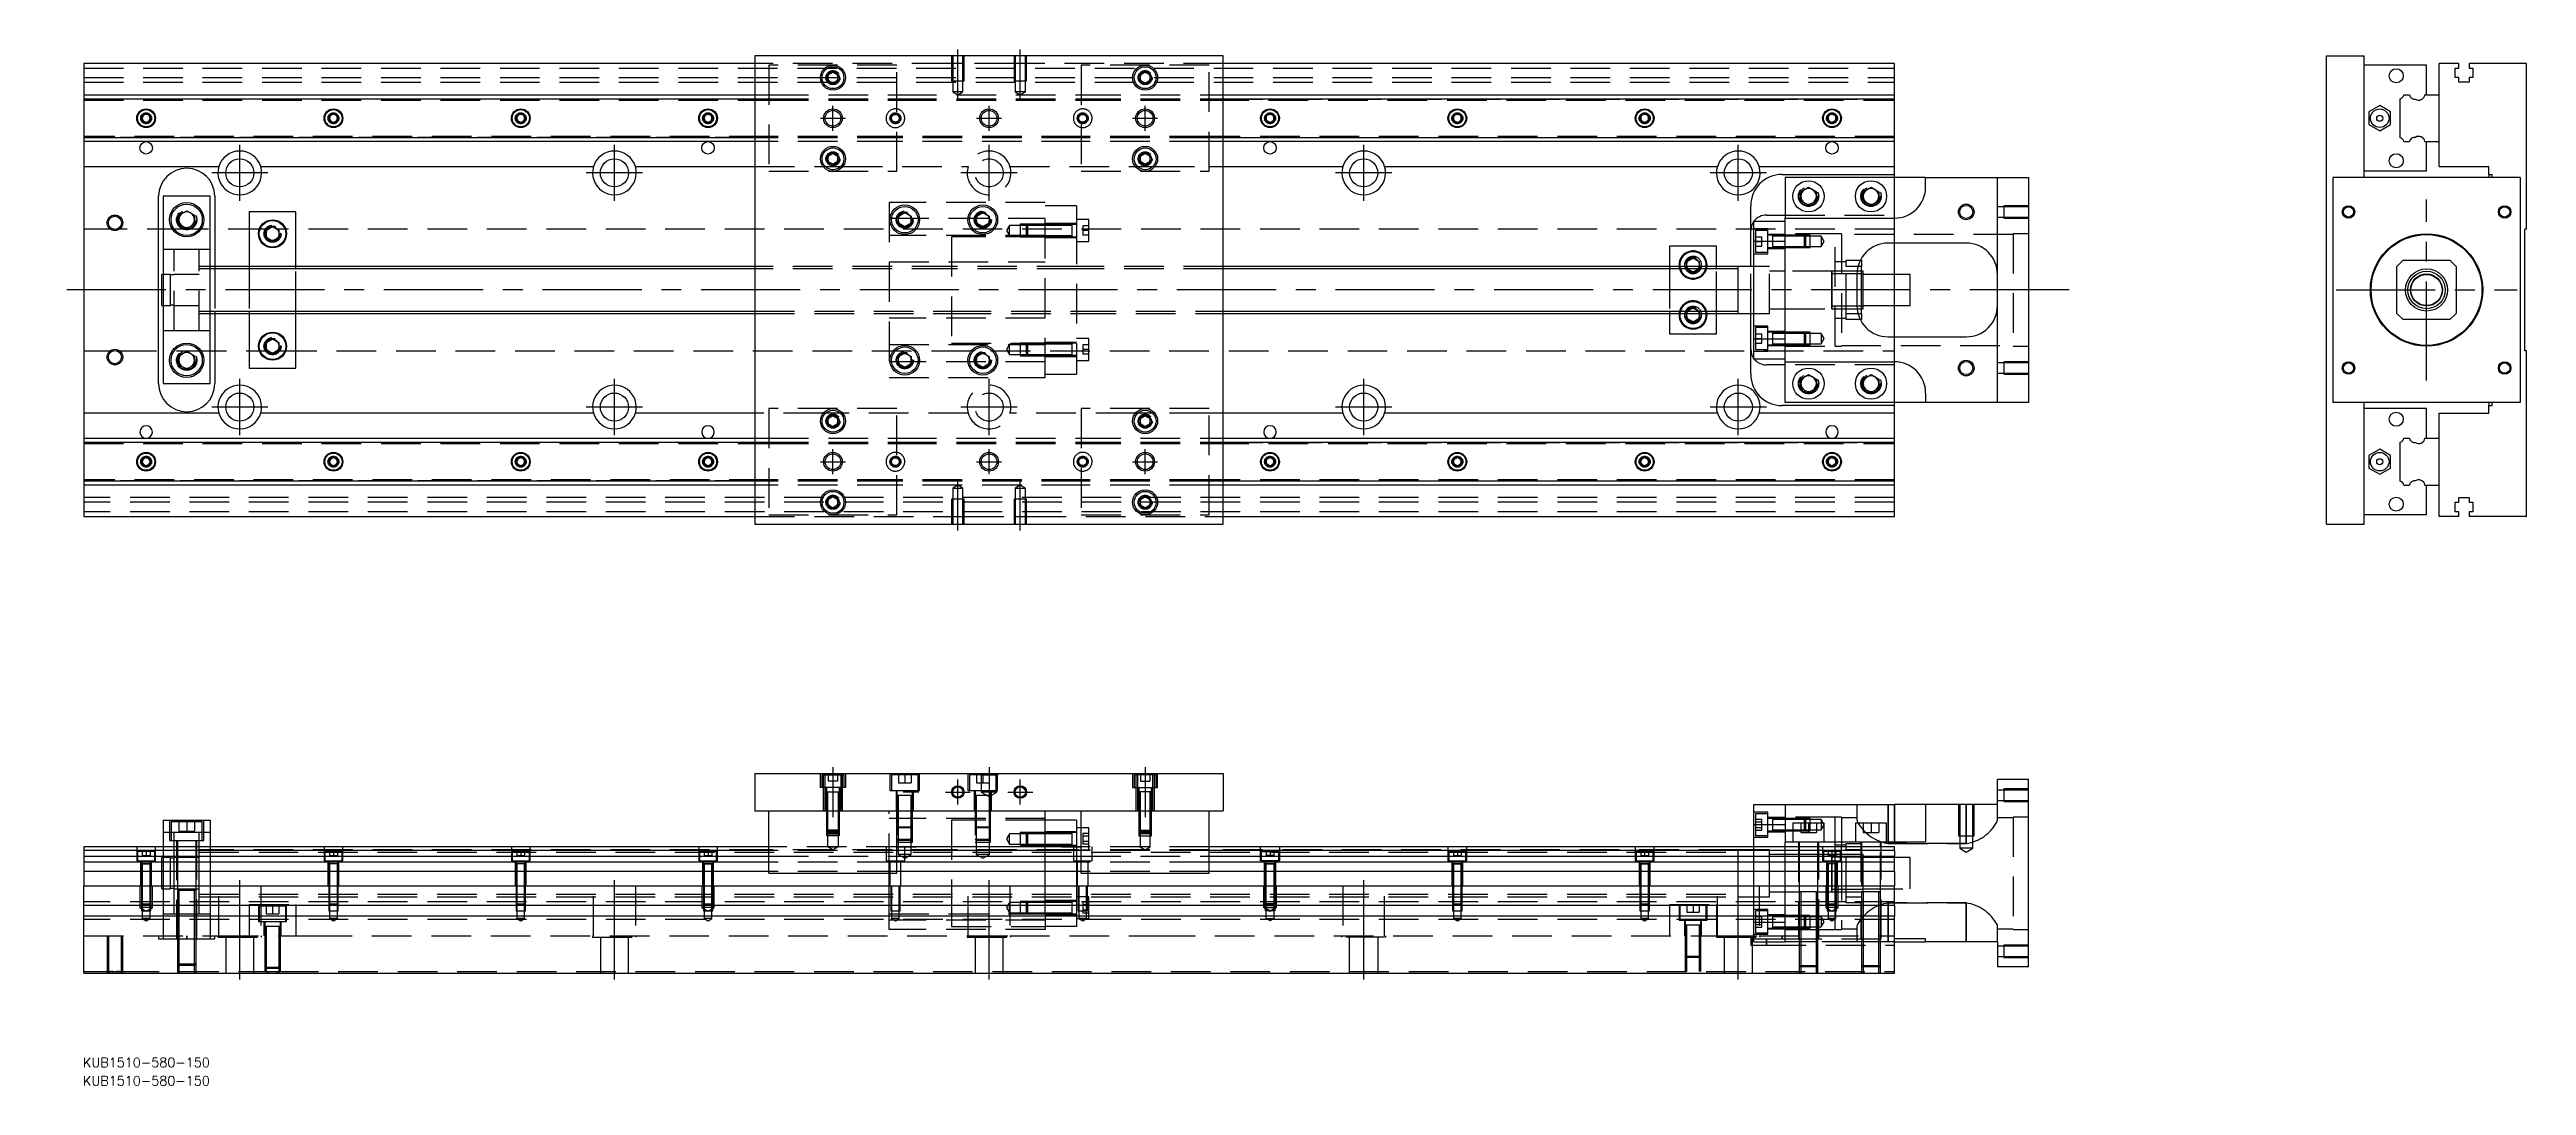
# Model space of a CAD drawing. Extents: x -11 to 782, y -255 to 77.
import ezdxf

# ---------------------------------------------------------------- set-up
doc = ezdxf.new("R2010")
doc.units = 0
doc.linetypes.add('CENTER', pattern=[50.8, 31.75, -6.35, 6.35, -6.35])
doc.linetypes.add('DASHED', pattern=[19.05, 12.7, -6.35])
doc.layers.get('0').update_dxf_attribs({"linetype": 'CONTINUOUS'})
doc.layers.add('CENTER', color=1, linetype='CENTER')
doc.styles.get("Standard").update_dxf_attribs({"font": 'txt.shx', "height": 3, "bigfont": 'bigfont.shx'})

# ---------------------------------------------------------------- blocks, each defined once
blk = doc.blocks.new('*U2')
at = {"color": 7, "linetype": 'CONTINUOUS'}
blk.add_text('KUB1510-580-150', height=3, dxfattribs=at).set_placement((-0.22, -248.89))
blk = doc.blocks.new('*U3')
at = {"color": 7, "linetype": 'CONTINUOUS'}
blk.add_text('KUB1510-580-150', height=3, dxfattribs=at).set_placement((-0.22, -254.76))

msp = doc.modelspace()

# ---------------------------------------------------------------- linework, layer by layer
at = {"color": 7, "linetype": 'CONTINUOUS'}
for p, q in [((0, 72.5), (0, 62.5)), ((215, 72.5), (0, 72.5)), ((365, 75), (215, 75)), ((215, 75), (215, -75)), ((365, -75), (365, 75)), ((580, 72.5), (365, 72.5)), ((580, 62.5), (580, 72.5)), ((718.45, 75), (730.45, 75)), ((718.45, -75), (718.45, 75)), ((730.45, 36), (730.45, 75)), ((750.45, 72), (730.45, 72)), ((750.45, 62.5), (750.45, 72)), ((750.45, 62.5), (750.45, 72)), ((760.75, 72.5), (754.45, 72.5)), ((754.45, 62.5), (754.45, 72.5)), ((760.75, 71), (760.75, 72.5)), ((764.15, 72.5), (764.15, 71)), ((782.45, 72.5), (764.15, 72.5)), ((782.45, 19.5), (782.45, 72.5)), ((238.5, 68.866026), (240, 69.73205)), ((238.5, 67.133974), (238.5, 68.866026)), ((240, 66.26795), (238.5, 67.133974)), ((240, 69.73205), (241.5, 68.866026)), ((241.5, 67.133974), (240, 66.26795)), ((241.5, 68.866026), (241.5, 67.133974)), ((338.5, 68.866026), (340, 69.73205)), ((338.5, 67.133974), (338.5, 68.866026)), ((340, 66.26795), (338.5, 67.133974)), ((340, 69.73205), (341.5, 68.866026)), ((341.5, 67.133974), (340, 66.26795)), ((341.5, 68.866026), (341.5, 67.133974)), ((759.6, 71), (760.75, 71)), ((759.6, 68), (759.6, 71)), ((760.75, 68), (759.6, 68)), ((760.75, 66.5), (760.75, 68)), ((764.15, 66.5), (760.75, 66.5)), ((764.15, 71), (765.3, 71)), ((764.15, 68), (764.15, 66.5)), ((765.3, 68), (764.15, 68)), ((765.3, 71), (765.3, 68)), ((0, 62.5), (215, 62.5)), ((0, 62.5), (0, 61.247728)), ((0, 61.247728), (0, 48.752272)), ((0, 61.247728), (215, 61.247728)), ((18.75, 55.721688), (20, 56.443376)), ((18.75, 54.278312), (18.75, 55.721688)), ((20, 56.443376), (21.25, 55.721688)), ((21.25, 55.721688), (21.25, 54.278312)), ((78.75, 55.721688), (80, 56.443376)), ((78.75, 54.278312), (78.75, 55.721688)), ((80, 56.443376), (81.25, 55.721688)), ((81.25, 55.721688), (81.25, 54.278312)), ((138.75, 55.721688), (140, 56.443376)), ((138.75, 54.278312), (138.75, 55.721688)), ((140, 56.443376), (141.25, 55.721688)), ((141.25, 55.721688), (141.25, 54.278312)), ((198.75, 55.721688), (200, 56.443376)), ((198.75, 54.278312), (198.75, 55.721688)), ((200, 56.443376), (201.25, 55.721688)), ((201.25, 55.721688), (201.25, 54.278312)), ((365, 62.5), (580, 62.5)), ((365, 61.247728), (580, 61.247728)), ((378.75, 55.721688), (380, 56.443376)), ((378.75, 54.278312), (378.75, 55.721688)), ((380, 56.443376), (381.25, 55.721688)), ((381.25, 55.721688), (381.25, 54.278312)), ((438.75, 55.721688), (440, 56.443376)), ((438.75, 54.278312), (438.75, 55.721688)), ((440, 56.443376), (441.25, 55.721688)), ((441.25, 55.721688), (441.25, 54.278312)), ((498.75, 55.721688), (500, 56.443376)), ((498.75, 54.278312), (498.75, 55.721688)), ((500, 56.443376), (501.25, 55.721688)), ((501.25, 55.721688), (501.25, 54.278312)), ((558.75, 55.721688), (560, 56.443376)), ((558.75, 54.278312), (558.75, 55.721688)), ((560, 56.443376), (561.25, 55.721688)), ((561.25, 55.721688), (561.25, 54.278312)), ((580, 61.247728), (580, 62.5)), ((580, 48.752272), (580, 61.247728)), ((731.95, 57.020726), (731.949999, 52.979274)), ((735.45, 59.041452), (731.95, 57.020726)), ((738.949999, 57.020726), (735.45, 59.041452)), ((738.949999, 52.979274), (738.949999, 57.020726)), ((741.95, 48.752272), (741.95, 61.247728)), ((743.202272, 62.5), (744.97668, 62.5)), ((749.927372, 62.5), (754.45, 62.5)), ((754.45, 47.5), (754.45, 62.5)), ((754.45, 47.5), (754.45, 62.5)), ((215, 48.752272), (0, 48.752272)), ((0, 48.752272), (0, 47.5)), ((20, 53.556624), (18.75, 54.278312)), ((21.25, 54.278312), (20, 53.556624)), ((80, 53.556624), (78.75, 54.278312)), ((81.25, 54.278312), (80, 53.556624)), ((140, 53.556624), (138.75, 54.278312)), ((141.25, 54.278312), (140, 53.556624)), ((200, 53.556624), (198.75, 54.278312)), ((201.25, 54.278312), (200, 53.556624)), ((580, 48.752272), (365, 48.752272)), ((380, 53.556624), (378.75, 54.278312)), ((381.25, 54.278312), (380, 53.556624)), ((440, 53.556624), (438.75, 54.278312)), ((441.25, 54.278312), (440, 53.556624)), ((500, 53.556624), (498.75, 54.278312)), ((501.25, 54.278312), (500, 53.556624)), ((560, 53.556624), (558.75, 54.278312)), ((561.25, 54.278312), (560, 53.556624)), ((580, 47.5), (580, 48.752272)), ((731.949999, 52.979274), (735.45, 50.958548)), ((735.45, 50.958548), (738.949999, 52.979274)), ((215, 47.5), (0, 47.5)), ((0, 47.5), (0, 39.5)), ((238.5, 42.866026), (240, 43.73205)), ((238.5, 41.133974), (238.5, 42.866026)), ((240, 40.26795), (238.5, 41.133974)), ((240, 43.73205), (241.5, 42.866026)), ((241.5, 41.133974), (240, 40.26795)), ((241.5, 42.866026), (241.5, 41.133974)), ((338.5, 42.866026), (340, 43.73205)), ((338.5, 41.133974), (338.5, 42.866026)), ((340, 40.26795), (338.5, 41.133974)), ((340, 43.73205), (341.5, 42.866026)), ((341.5, 41.133974), (340, 40.26795)), ((341.5, 42.866026), (341.5, 41.133974)), ((580, 47.5), (365, 47.5)), ((580, 39.5), (580, 47.5)), ((743.202272, 47.5), (744.97668, 47.5)), ((749.927372, 47.5), (754.45, 47.5)), ((750.45, 38), (750.45, 47.5)), ((750.45, 38), (750.45, 47.5)), ((754.45, 39.5), (754.45, 47.5)), ((0, 39.5), (43.291796, 39.5)), ((0, 39.5), (0, -39.5)), ((56.708204, 39.5), (163.291796, 39.5)), ((176.708204, 39.5), (215, 39.5)), ((365, 39.5), (403.291796, 39.5)), ((416.708204, 39.5), (523.291796, 39.5)), ((536.708204, 39.5), (580, 39.5)), ((544, 37), (580, 37)), ((545, 36), (545, 23)), ((590, 36), (545, 36)), ((550, 31.443376), (552.5, 32.886752)), ((552.5, 32.886752), (555, 31.443376)), ((570, 31.443376), (572.5, 32.886752)), ((572.5, 32.886752), (575, 31.443376)), ((580, 37), (580, 39.5)), ((580, 36), (580, 37)), ((590, 33), (590, 36)), ((590, 36), (613, 36)), ((613, -36), (613, 36)), ((613, 36), (623, 36)), ((623, 36), (623, -36)), ((720.45, 36), (720.45, -36)), ((780.45, 36), (720.45, 36)), ((750.45, 38), (730.45, 38)), ((754.45, 39.5), (770.45, 39.5)), ((770.45, 37), (770.45, 39.5)), ((770.45, 37), (771.45, 37)), ((770.45, 37), (770.45, 36)), ((771.45, 36), (771.45, 37)), ((780.45, 36), (780.45, -36)), ((24, -30), (24, 30)), ((25.5, 30), (25.5, -30)), ((40.5, 30), (25.5, 30)), ((30.5, 23.943376), (33, 25.386752)), ((30.5, 21.056624), (30.5, 23.943376)), ((33, 25.386752), (35.5, 23.943376)), ((35.5, 23.943376), (35.5, 21.056624)), ((40.5, -30), (40.5, 30)), ((42, 30), (42, 7.5)), ((68, 25), (53, 25)), ((53, 25), (53, 7.5)), ((68, 7.5), (68, 25)), ((261, 23.6547), (263, 24.809402)), ((263, 24.809402), (265, 23.6547)), ((286, 23.6547), (288, 24.809402)), ((288, 24.809402), (290, 23.6547)), ((534, 7.5), (534, 27)), ((539, 24), (545, 24)), ((550, 28.556624), (550, 31.443376)), ((552.5, 27.113248), (550, 28.556624)), ((555, 28.556624), (552.5, 27.113248)), ((555, 31.443376), (555, 28.556624)), ((570, 28.556624), (570, 31.443376)), ((572.5, 27.113248), (570, 28.556624)), ((575, 28.556624), (572.5, 27.113248)), ((575, 31.443376), (575, 28.556624)), ((773.8, 25), (773.45, 25)), ((777.45, 25), (777.1, 25)), ((33, 19.613248), (30.5, 21.056624)), ((35.5, 21.056624), (33, 19.613248)), ((58.5, 19.1547), (60.5, 20.309402)), ((58.5, 16.8453), (58.5, 19.1547)), ((60.5, 15.690598), (58.5, 16.8453)), ((60.5, 20.309402), (62.5, 19.1547)), ((62.5, 16.8453), (60.5, 15.690598)), ((62.5, 19.1547), (62.5, 16.8453)), ((261, 21.3453), (261, 23.6547)), ((263, 20.190598), (261, 21.3453)), ((265, 21.3453), (263, 20.190598)), ((265, 23.6547), (265, 21.3453)), ((286, 21.3453), (286, 23.6547)), ((288, 20.190598), (286, 21.3453)), ((290, 21.3453), (288, 20.190598)), ((290, 23.6547), (290, 21.3453)), ((308, 20.702558), (302, 20.702558)), ((302, 17.402558), (308, 17.402558)), ((535, 22), (545, 22)), ((535, 15.652476), (535, 22)), ((545, 15.652476), (545, 23)), ((545, 23), (580, 23)), ((782.45, 19.5), (781.95, 19.5)), ((781.95, -19.5), (781.95, 19.5)), ((523, 14), (508, 14)), ((508, 14), (508, 7.5)), ((513.5, 9.1547), (515.5, 10.309402)), ((513.5, 7.5), (513.5, 9.1547)), ((515.5, 10.309402), (517.5, 9.1547)), ((517.5, 9.1547), (517.5, 7.5)), ((523, 7.5), (523, 14)), ((535, 15.652476), (545, 15.652476)), ((535, -15.652476), (535, 15.652476)), ((545, -15.652476), (545, 15.652476)), ((545, -15.652476), (545, 15.652476)), ((569.069714, 9.5), (569.5, 9.5)), ((569.5, 9.5), (569.5, 7.5)), ((603, 15), (578, 15)), ((580, 5), (580, 15)), ((742.95, 9.5), (740.95, 7.5)), ((742.95, 9.5), (757.95, 9.5)), ((759.95, 7.5), (757.95, 9.5)), ((25, -5), (25, 5)), ((25.5, 5), (25, 5)), ((215, 7.5), (40.5, 7.5)), ((530, 7.5), (365, 7.5)), ((530, 7.5), (529.995, 7.5)), ((530, -7.500006), (530, 7.500006)), ((530.005, 7.5), (530, 7.5)), ((535, 7.5), (530, 7.5)), ((530, -6.951128), (530, 6.951128)), ((568, 5), (568, -5)), ((569.5, 5.125), (568.000782, 5.125)), ((569.5, 7.5), (568.317542, 7.5)), ((569.5, -7.5), (569.5, 7.5)), ((570, 6), (569.5, 6)), ((570, 5.125), (569.5, 5.125)), ((570, -6), (570, 6)), ((585, 5), (570, 5)), ((585, -5), (585, 5)), ((740.95, -7.5), (740.95, 7.5)), ((759.95, 7.5), (759.95, -7.5)), ((25, -5), (25.5, -5)), ((40.5, -7.5), (215, -7.5)), ((42, -7.5), (42, -30)), ((53, -7.5), (53, -25)), ((68, -25), (68, -7.5)), ((365, -7.5), (530, -7.5)), ((508, -7.5), (508, -14)), ((513.5, -9.1547), (513.5, -7.5)), ((517.5, -7.5), (517.5, -9.1547)), ((523, -14), (523, -7.5)), ((529.995, -7.5), (530, -7.5)), ((530, -7.5), (530.005, -7.5)), ((530, -7.5), (535, -7.5)), ((534, -27), (534, -7.5)), ((568.000782, -5.125), (569.5, -5.125)), ((568.317542, -7.5), (569.5, -7.5)), ((569.5, -5.125), (570, -5.125)), ((569.5, -6), (570, -6)), ((569.5, -7.5), (569.5, -9.5)), ((570, -5), (585, -5)), ((580, -15), (580, -5)), ((740.95, -7.5), (742.95, -9.5)), ((757.95, -9.5), (759.95, -7.5)), ((58.5, -16.8453), (60.5, -15.690598)), ((60.5, -15.690598), (62.5, -16.8453)), ((508, -14), (523, -14)), ((515.5, -10.309402), (513.5, -9.1547)), ((517.5, -9.1547), (515.5, -10.309402)), ((535, -15.652476), (545, -15.652476)), ((535, -22), (535, -15.652476)), ((545, -23), (545, -15.652476)), ((569.5, -9.5), (569.069714, -9.5)), ((578, -15), (603, -15)), ((757.95, -9.5), (742.95, -9.5)), ((30.5, -21.056624), (33, -19.613248)), ((30.5, -23.943376), (30.5, -21.056624)), ((33, -19.613248), (35.5, -21.056624)), ((35.5, -21.056624), (35.5, -23.943376)), ((58.5, -19.1547), (58.5, -16.8453)), ((60.5, -20.309402), (58.5, -19.1547)), ((62.5, -19.1547), (60.5, -20.309402)), ((62.5, -16.8453), (62.5, -19.1547)), ((261, -21.3453), (263, -20.190598)), ((261, -23.6547), (261, -21.3453)), ((263, -24.809402), (261, -23.6547)), ((263, -20.190598), (265, -21.3453)), ((265, -23.6547), (263, -24.809402)), ((265, -21.3453), (265, -23.6547)), ((286, -21.3453), (288, -20.190598)), ((286, -23.6547), (286, -21.3453)), ((288, -24.809402), (286, -23.6547)), ((288, -20.190598), (290, -21.3453)), ((290, -23.6547), (288, -24.809402)), ((290, -21.3453), (290, -23.6547)), ((308, -17.402558), (302, -17.402558)), ((302, -20.702558), (308, -20.702558)), ((535, -22), (545, -22)), ((545, -23), (580, -23)), ((545, -36), (545, -23)), ((782.45, -19.5), (781.95, -19.5)), ((782.45, -72.5), (782.45, -19.5)), ((25.5, -30), (40.5, -30)), ((33, -25.386752), (30.5, -23.943376)), ((35.5, -23.943376), (33, -25.386752)), ((53, -25), (68, -25)), ((545, -24), (539, -24)), ((550, -28.556624), (552.5, -27.113248)), ((550, -31.443376), (550, -28.556624)), ((552.5, -32.886752), (550, -31.443376)), ((552.5, -27.113248), (555, -28.556624)), ((555, -31.443376), (552.5, -32.886752)), ((555, -28.556624), (555, -31.443376)), ((570, -28.556624), (572.5, -27.113248)), ((570, -31.443376), (570, -28.556624)), ((572.5, -32.886752), (570, -31.443376)), ((572.5, -27.113248), (575, -28.556624)), ((575, -31.443376), (572.5, -32.886752)), ((575, -28.556624), (575, -31.443376)), ((773.45, -25), (773.8, -25)), ((777.1, -25), (777.45, -25)), ((0, -39.5), (0, -47.5)), ((43.291796, -39.5), (0, -39.5)), ((163.291796, -39.5), (56.708204, -39.5)), ((215, -39.5), (176.708204, -39.5)), ((403.291796, -39.5), (365, -39.5)), ((523.291796, -39.5), (416.708204, -39.5)), ((580, -39.5), (536.708204, -39.5)), ((580, -37), (544, -37)), ((590, -36), (545, -36)), ((580, -37), (580, -36)), ((580, -39.5), (580, -37)), ((580, -47.5), (580, -39.5)), ((590, -33), (590, -36)), ((613, -36), (590, -36)), ((623, -36), (613, -36)), ((780.45, -36), (720.45, -36)), ((730.45, -75), (730.45, -36)), ((750.45, -38), (730.45, -38)), ((750.45, -47.5), (750.45, -38)), ((754.45, -39.5), (770.45, -39.5)), ((754.45, -47.5), (754.45, -39.5)), ((770.45, -36), (770.45, -37)), ((770.45, -37), (771.45, -37)), ((770.45, -39.5), (770.45, -37)), ((771.45, -37), (771.45, -36)), ((0, -47.5), (215, -47.5)), ((0, -47.5), (0, -48.752272)), ((238.5, -41.133974), (240, -40.26795)), ((238.5, -42.866026), (238.5, -41.133974)), ((240, -43.73205), (238.5, -42.866026)), ((240, -40.26795), (241.5, -41.133974)), ((241.5, -42.866026), (240, -43.73205)), ((241.5, -41.133974), (241.5, -42.866026)), ((338.5, -41.133974), (340, -40.26795)), ((338.5, -42.866026), (338.5, -41.133974)), ((340, -43.73205), (338.5, -42.866026)), ((340, -40.26795), (341.5, -41.133974)), ((341.5, -42.866026), (340, -43.73205)), ((341.5, -41.133974), (341.5, -42.866026)), ((365, -47.5), (580, -47.5)), ((580, -48.752272), (580, -47.5)), ((743.202272, -47.5), (744.97668, -47.5)), ((749.927372, -47.5), (754.45, -47.5)), ((754.45, -62.5), (754.45, -47.5)), ((754.45, -62.5), (754.45, -47.5)), ((0, -48.752272), (215, -48.752272)), ((0, -48.752272), (0, -61.247728)), ((18.75, -54.278312), (20, -53.556624)), ((18.75, -55.721688), (18.75, -54.278312)), ((20, -53.556624), (21.25, -54.278312)), ((21.25, -54.278312), (21.25, -55.721688)), ((78.75, -54.278312), (80, -53.556624)), ((78.75, -55.721688), (78.75, -54.278312)), ((80, -53.556624), (81.25, -54.278312)), ((81.25, -54.278312), (81.25, -55.721688)), ((138.75, -54.278312), (140, -53.556624)), ((138.75, -55.721688), (138.75, -54.278312)), ((140, -53.556624), (141.25, -54.278312)), ((141.25, -54.278312), (141.25, -55.721688)), ((198.75, -54.278312), (200, -53.556624)), ((198.75, -55.721688), (198.75, -54.278312)), ((200, -53.556624), (201.25, -54.278312)), ((201.25, -54.278312), (201.25, -55.721688)), ((365, -48.752272), (580, -48.752272)), ((378.75, -54.278312), (380, -53.556624)), ((378.75, -55.721688), (378.75, -54.278312)), ((380, -53.556624), (381.25, -54.278312)), ((381.25, -54.278312), (381.25, -55.721688)), ((438.75, -54.278312), (440, -53.556624)), ((438.75, -55.721688), (438.75, -54.278312)), ((440, -53.556624), (441.25, -54.278312)), ((441.25, -54.278312), (441.25, -55.721688)), ((498.75, -54.278312), (500, -53.556624)), ((498.75, -55.721688), (498.75, -54.278312)), ((500, -53.556624), (501.25, -54.278312)), ((501.25, -54.278312), (501.25, -55.721688)), ((558.75, -54.278312), (560, -53.556624)), ((558.75, -55.721688), (558.75, -54.278312)), ((560, -53.556624), (561.25, -54.278312)), ((561.25, -54.278312), (561.25, -55.721688)), ((580, -61.247728), (580, -48.752272)), ((731.95, -52.979274), (731.949999, -57.020726)), ((735.45, -50.958548), (731.95, -52.979274)), ((738.949999, -52.979274), (735.45, -50.958548)), ((738.949999, -57.020726), (738.949999, -52.979274)), ((741.95, -61.247728), (741.95, -48.752272)), ((215, -61.247728), (0, -61.247728)), ((0, -61.247728), (0, -62.5)), ((215, -62.5), (0, -62.5)), ((0, -62.5), (0, -72.5)), ((20, -56.443376), (18.75, -55.721688)), ((21.25, -55.721688), (20, -56.443376)), ((80, -56.443376), (78.75, -55.721688)), ((81.25, -55.721688), (80, -56.443376)), ((140, -56.443376), (138.75, -55.721688)), ((141.25, -55.721688), (140, -56.443376)), ((200, -56.443376), (198.75, -55.721688)), ((201.25, -55.721688), (200, -56.443376)), ((580, -61.247728), (365, -61.247728)), ((580, -62.5), (365, -62.5)), ((380, -56.443376), (378.75, -55.721688)), ((381.25, -55.721688), (380, -56.443376)), ((440, -56.443376), (438.75, -55.721688)), ((441.25, -55.721688), (440, -56.443376)), ((500, -56.443376), (498.75, -55.721688)), ((501.25, -55.721688), (500, -56.443376)), ((560, -56.443376), (558.75, -55.721688)), ((561.25, -55.721688), (560, -56.443376)), ((580, -62.5), (580, -61.247728)), ((580, -72.5), (580, -62.5)), ((731.949999, -57.020726), (735.45, -59.041452)), ((735.45, -59.041452), (738.949999, -57.020726)), ((743.202272, -62.5), (744.97668, -62.5)), ((749.927372, -62.5), (754.45, -62.5)), ((750.45, -72), (750.45, -62.5)), ((754.45, -72.5), (754.45, -62.5)), ((238.5, -67.133974), (240, -66.26795)), ((238.5, -68.866026), (238.5, -67.133974)), ((240, -69.73205), (238.5, -68.866026)), ((240, -66.26795), (241.5, -67.133974)), ((241.5, -68.866026), (240, -69.73205)), ((241.5, -67.133974), (241.5, -68.866026)), ((338.5, -67.133974), (340, -66.26795)), ((338.5, -68.866026), (338.5, -67.133974)), ((340, -69.73205), (338.5, -68.866026)), ((340, -66.26795), (341.5, -67.133974)), ((341.5, -68.866026), (340, -69.73205)), ((341.5, -67.133974), (341.5, -68.866026)), ((759.6, -68), (760.75, -68)), ((759.6, -71), (759.6, -68)), ((760.75, -71), (759.6, -71)), ((760.75, -66.5), (764.15, -66.5)), ((760.75, -68), (760.75, -66.5)), ((760.75, -72.5), (760.75, -71)), ((764.15, -66.5), (764.15, -68)), ((764.15, -68), (765.3, -68)), ((765.3, -71), (764.15, -71)), ((764.15, -71), (764.15, -72.5)), ((765.3, -68), (765.3, -71)), ((0, -72.5), (215, -72.5)), ((215, -75), (365, -75)), ((365, -72.5), (580, -72.5)), ((718.45, -75), (730.45, -75)), ((750.45, -72), (730.45, -72)), ((760.75, -72.5), (754.45, -72.5)), ((782.45, -72.5), (764.15, -72.5)), ((215, -154.8), (365, -154.8)), ((215, -154.8), (215, -166.8)), ((365, -154.8), (365, -166.8)), ((613, -164.8), (613, -156.8)), ((623, -156.8), (613, -156.8)), ((623, -216.8), (623, -156.8)), ((535, -164.8), (545, -164.8)), ((535, -171.147524), (535, -164.8)), ((545, -164.8), (545, -176.8)), ((545, -164.8), (580, -164.8)), ((580, -176.8), (580, -164.8)), ((590, -164.8), (580, -164.8)), ((590, -164.8), (590, -176.8)), ((613, -164.8), (590, -164.8)), ((25.5, -169.8), (25.5, -178.3)), ((25.5, -169.8), (40.5, -169.8)), ((40.5, -169.8), (40.5, -178.3)), ((215, -166.8), (365, -166.8)), ((219.5, -186.8), (219.5, -166.8)), ((260.5, -186.8), (260.5, -166.8)), ((308, -178.3), (308, -166.8)), ((318, -169.8), (308, -169.8)), ((318, -169.8), (318, -178.3)), ((319.5, -172.3), (318, -172.3)), ((319.5, -186.8), (319.5, -166.8)), ((360.5, -186.8), (360.5, -166.8)), ((535, -171.147524), (545, -171.147524)), ((535, -178.3), (535, -171.147524)), ((557.5, -170.8), (547.5, -170.8)), ((547.5, -170.8), (547.5, -176.8)), ((557.5, -176.8), (557.5, -170.8)), ((577.5, -170.8), (567.5, -170.8)), ((567.5, -170.8), (567.5, -176.8)), ((577.5, -176.8), (577.5, -170.8)), ((219.5, -178.3), (0, -178.3)), ((0, -178.3), (0, -179.552272)), ((0, -179.552272), (0, -181.32668)), ((219.5, -179.552272), (0, -179.552272)), ((0, -181.32668), (219.5, -181.32668)), ((0, -181.32668), (0, -183.223076)), ((319.5, -178.3), (260.5, -178.3)), ((319.5, -179.552272), (260.5, -179.552272)), ((260.5, -181.32668), (319.5, -181.32668)), ((580, -178.3), (360.5, -178.3)), ((580, -179.552272), (360.5, -179.552272)), ((360.5, -181.32668), (580, -181.32668)), ((530, -186.8), (530, -179.299994)), ((530, -194.300006), (530, -179.299994)), ((530, -190.8), (530, -180.05)), ((545, -178.3), (545, -176.8)), ((590, -176.8), (545, -176.8)), ((560, -186.8), (560, -180.799994)), ((560, -192.800006), (560, -180.799994)), ((560, -181.675), (560, -182.8)), ((561, -181.675), (560, -181.675)), ((562.75, -181.675), (561, -181.675)), ((564.5, -181.675), (562.75, -181.675)), ((569.5, -181.675), (564.5, -181.675)), ((570, -181.675), (569.5, -181.675)), ((580, -179.552272), (580, -178.3)), ((580, -179.552272), (580, -181.32668)), ((580, -183.223076), (580, -181.32668)), ((219.5, -183.223076), (0, -183.223076)), ((0, -183.223076), (0, -186.277372)), ((219.5, -186.277372), (0, -186.277372)), ((0, -186.277372), (0, -190.8)), ((219.5, -186.8), (260.5, -186.8)), ((319.5, -183.223076), (260.5, -183.223076)), ((319.5, -186.277372), (260.5, -186.277372)), ((319.5, -186.8), (360.5, -186.8)), ((580, -183.223076), (360.5, -183.223076)), ((580, -186.277372), (360.5, -186.277372)), ((560, -182.8), (560, -183.799788)), ((580, -186.277372), (580, -183.223076)), ((580, -186.277372), (580, -190.8)), ((0, -197.1), (0, -190.8)), ((0, -190.8), (580, -190.8)), ((580, -197.1), (0, -197.1)), ((0, -200.5), (0, -197.1)), ((258, -193.55), (258.500006, -193.55)), ((530, -193.55), (530, -190.8)), ((530, -194.300006), (530, -193.55)), ((560, -191.925), (570, -191.925)), ((580, -197.1), (580, -190.8)), ((580, -197.1), (580, -200.5)), ((580, -200.5), (0, -200.5)), ((0, -218.8), (0, -200.5)), ((580, -218.8), (580, -200.5)), ((590, -207.8), (580, -207.8)), ((580, -208.8), (590, -208.8)), ((590, -208.8), (590, -207.8)), ((613, -208.8), (590, -208.8)), ((613, -208.8), (613, -216.8)), ((0, -218.8), (580, -218.8)), ((623, -216.8), (613, -216.8))]:
    msp.add_line(p, q, dxfattribs=at)
at = {"color": 3, "linetype": 'DASHED'}
for p, q in [((278.000006, 72.5), (215, 72.5)), ((219.5, 72), (219.5, 38)), ((260.5, 72), (219.5, 72)), ((260.5, 38), (260.5, 72)), ((278.000006, 75), (278.000006, 67)), ((281.999994, 72.5), (278.000006, 72.5)), ((278.35, 75), (278.35, 67)), ((281.65, 67), (281.65, 75)), ((281.999994, 67), (281.999994, 75)), ((298.000006, 72.5), (281.999994, 72.5)), ((298.000006, 75), (298.000006, 67)), ((301.999994, 72.5), (298.000006, 72.5)), ((298.35, 75), (298.35, 67)), ((301.65, 67), (301.65, 75)), ((301.999994, 67), (301.999994, 75)), ((365, 72.5), (301.999994, 72.5)), ((319.5, 72), (319.5, 38)), ((360.5, 72), (319.5, 72)), ((360.5, 38), (360.5, 72)), ((0, 71), (580, 71)), ((0, 68), (580, 68)), ((0, 66.5), (580, 66.5)), ((241.973226, 68.326156), (242, 68)), ((278.000006, 67), (281.999994, 67)), ((278.35, 67), (278.35, 63.5)), ((281.65, 63.5), (278.35, 63.5)), ((278.35, 63.5), (280, 62.547372)), ((280, 62.547372), (281.65, 63.5)), ((281.65, 63.5), (281.65, 67)), ((298.000006, 67), (301.999994, 67)), ((298.35, 67), (298.35, 63.5)), ((301.65, 63.5), (298.35, 63.5)), ((298.35, 63.5), (300, 62.547372)), ((300, 62.547372), (301.65, 63.5)), ((301.65, 63.5), (301.65, 67)), ((341.973226, 68.326156), (342, 68)), ((0, 61.1147), (215, 61.1147)), ((0, 61.1), (219.5, 61.1)), ((0, 60.8), (219.5, 60.8)), ((215, 62.5), (219.5, 62.5)), ((215, 61.247728), (219.5, 61.247728)), ((215, 61.1147), (219.5, 61.1147)), ((219.5, 62.5), (260.5, 62.5)), ((219.5, 61.247728), (260.5, 61.247728)), ((219.5, 61.1147), (260.5, 61.1147)), ((219.5, 61.1), (260.5, 61.1)), ((219.5, 60.8), (260.5, 60.8)), ((260.5, 62.5), (319.5, 62.5)), ((260.5, 61.247728), (319.5, 61.247728)), ((260.5, 61.1147), (319.5, 61.1147)), ((260.5, 61.1), (319.5, 61.1)), ((260.5, 60.8), (319.5, 60.8)), ((319.5, 62.5), (360.5, 62.5)), ((319.5, 61.247728), (360.5, 61.247728)), ((319.5, 61.1147), (360.5, 61.1147)), ((319.5, 61.1), (360.5, 61.1)), ((319.5, 60.8), (360.5, 60.8)), ((360.5, 62.5), (365, 62.5)), ((360.5, 61.247728), (365, 61.247728)), ((360.5, 61.1147), (365, 61.1147)), ((360.5, 61.1), (580, 61.1)), ((360.5, 60.8), (580, 60.8)), ((365, 61.1147), (580, 61.1147)), ((219.5, 49.2), (0, 49.2)), ((219.5, 48.9), (0, 48.9)), ((215, 48.8853), (0, 48.8853)), ((21.477374, 55.25955), (21.5, 55)), ((78.5, 55), (78.52041, 55.24661)), ((138.5, 55), (138.52041, 55.24661)), ((198.5, 55), (198.52041, 55.24661)), ((219.5, 48.8853), (215, 48.8853)), ((219.5, 48.752272), (215, 48.752272)), ((260.5, 49.2), (219.5, 49.2)), ((260.5, 48.9), (219.5, 48.9)), ((260.5, 48.8853), (219.5, 48.8853)), ((260.5, 48.752272), (219.5, 48.752272)), ((319.5, 49.2), (260.5, 49.2)), ((319.5, 48.9), (260.5, 48.9)), ((319.5, 48.8853), (260.5, 48.8853)), ((319.5, 48.752272), (260.5, 48.752272)), ((360.5, 49.2), (319.5, 49.2)), ((360.5, 48.9), (319.5, 48.9)), ((360.5, 48.8853), (319.5, 48.8853)), ((360.5, 48.752272), (319.5, 48.752272)), ((580, 49.2), (360.5, 49.2)), ((580, 48.9), (360.5, 48.9)), ((365, 48.8853), (360.5, 48.8853)), ((365, 48.752272), (360.5, 48.752272)), ((580, 48.8853), (365, 48.8853)), ((378.5, 55), (378.52041, 55.24661)), ((438.5, 55), (438.52041, 55.24661)), ((501.477374, 55.25955), (501.5, 55)), ((558.5, 55), (558.52041, 55.24661)), ((219.5, 47.5), (215, 47.5)), ((260.5, 47.5), (219.5, 47.5)), ((241.973226, 42.326156), (242, 42)), ((319.5, 47.5), (260.5, 47.5)), ((360.5, 47.5), (319.5, 47.5)), ((338, 42), (338.030168, 42.346066)), ((365, 47.5), (360.5, 47.5)), ((215, 39.5), (236.877502, 39.5)), ((219.5, 38), (260.5, 38)), ((236.877502, 39.5), (237.55051, 39.5)), ((237.55051, 39.5), (242.44949, 39.5)), ((242.44949, 39.5), (243.122498, 39.5)), ((243.122498, 39.5), (283.291796, 39.5)), ((296.708204, 39.5), (336.877502, 39.5)), ((319.5, 38), (360.5, 38)), ((336.877502, 39.5), (337.55051, 39.5)), ((337.55051, 39.5), (342.44949, 39.5)), ((342.44949, 39.5), (343.122498, 39.5)), ((343.122498, 39.5), (360.5, 39.5)), ((360.5, 39.5), (365, 39.5)), ((580, 24), (580, 36)), ((258, 28), (258, -28)), ((308, 28), (258, 28)), ((308, -28), (308, 28)), ((318, 27), (308, 27)), ((318, 27), (318, 20.976176)), ((545, 24), (580, 24)), ((549.5, 30), (549.520026, 30.346056)), ((569.5, 30), (569.520026, 30.346056)), ((580, 23), (580, 24)), ((615, 26.65), (613, 26.65)), ((615, 26.999994), (615, 23.000006)), ((623, 26.999994), (615, 26.999994)), ((623, 26.65), (615, 26.65)), ((9.359688, 19.5), (0, 19.5)), ((33, 19.5), (10.640312, 19.5)), ((30, 22.5), (30.020026, 22.846056)), ((59.030306, 19.5), (33, 19.5)), ((580, 19.5), (61.969694, 19.5)), ((62.983582, 18.286038), (63, 18)), ((258, 23), (308, 23)), ((308, 17.5), (258, 17.5)), ((265.483582, 22.786038), (265.5, 22.5)), ((278, 17), (278, -17)), ((308, 17), (278, 17)), ((290.483582, 22.786038), (290.5, 22.5)), ((296.5, 20.702558), (295.547372, 19.052558)), ((295.547372, 19.052558), (296.5, 17.402558)), ((296.5, 17.402558), (296.5, 20.702558)), ((300, 20.702558), (296.5, 20.702558)), ((296.5, 17.402558), (300, 17.402558)), ((300, 21.052554), (300, 17.052564)), ((302.35, 21.052554), (300, 21.052554)), ((302, 20.702558), (300, 20.702558)), ((300, 17.402558), (302, 17.402558)), ((300, 17.052564), (302.35, 17.052564)), ((302.35, 21.052558), (302, 20.702558)), ((302, 17.402558), (302, 20.702558)), ((308, 20.702558), (302, 20.702558)), ((302, 17.402558), (302.35, 17.052558)), ((302, 17.402558), (308, 17.402558)), ((302.35, 21.052558), (302.35, 17.052558)), ((308, 21.052554), (302.35, 21.052554)), ((302.35, 17.052564), (308, 17.052564)), ((318, 21.302558), (308, 21.302558)), ((316.605, 21.052558), (308, 21.052556)), ((318, 20.976176), (308, 20.976176)), ((316.6, 20.702558), (308, 20.702558)), ((308, 17.402558), (316.6, 17.402558)), ((308, 17.052562), (316.605, 17.052558)), ((308, 16.802558), (318, 16.802558)), ((318, 21.052558), (316.595, 21.052558)), ((316.595, 17.052558), (318, 17.052558)), ((316.6, 17.052554), (316.6, 21.052564)), ((316.6, 17.052554), (316.6, 21.052564)), ((316.6, 20.702558), (316.6, 21.052564)), ((316.6, 20.836098), (316.6, 21.052558)), ((316.6, 21.052558), (316.6, 20.835892)), ((316.6, 17.26902), (316.6, 20.836098)), ((316.6, 17.402558), (316.6, 20.702558)), ((316.6, 17.052554), (316.6, 17.402558)), ((316.6, 17.269268), (316.6, 17.052558)), ((316.6, 17.052558), (316.6, 17.26902)), ((322, 22.552558), (318, 22.552558)), ((318, 20.976176), (318, -20.976176)), ((320, 20.552558), (320, 19.052558)), ((322, 20.552558), (320, 20.552558)), ((322, 19.052558), (320, 19.052558)), ((320, 19.052558), (320, 17.552558)), ((322, 17.552558), (320, 17.552558)), ((322, 15.552558), (322, 22.552558)), ((539.5, 19.55635), (535, 19.55635)), ((535.5, 19.05635), (535.5, 12.05635)), ((539.5, 19.05635), (535.5, 19.05635)), ((535.5, 17.05635), (537.5, 17.05635)), ((537.5, 15.55635), (537.5, 17.05635)), ((539.5, 11.55635), (539.5, 19.55635)), ((545, 17.80635), (539.5, 17.80635)), ((540.9, 17.55635), (539.5, 17.55635)), ((540.9, 17.55635), (540.895, 17.55635)), ((540.9, 17.556354), (540.9, 13.556344)), ((540.9, 17.556354), (540.9, 13.556344)), ((540.9, 17.55635), (540.9, 17.339888)), ((540.905, 17.55635), (540.9, 17.55635)), ((545, 17.55635), (540.9, 17.55635)), ((540.9, 17.339888), (540.9, 13.77281)), ((545, 17.20635), (540.9, 17.20635)), ((545, 15.652476), (545, 22)), ((561, 18), (545, 18)), ((551.15, 17.55635), (545, 17.55635)), ((551.150006, 17.556344), (545, 17.556344)), ((551.5, 17.20635), (545, 17.20635)), ((551.15, 13.55635), (551.15, 17.55635)), ((551.5, 17.20635), (551.15, 17.55635)), ((553, 17.556344), (551.150006, 17.556344)), ((551.5, 17.20635), (551.5, 13.90635)), ((553, 17.20635), (551.5, 17.20635)), ((553, 13.556354), (553, 17.556344)), ((556.5, 17.20635), (553, 17.20635)), ((556.5, 17.20635), (556.5, 13.90635)), ((557.452628, 15.55635), (556.5, 17.20635)), ((561, -18), (561, 18)), ((563, 18), (561, 18)), ((563, 18), (563, -18)), ((618, 17.75), (563, 17.75)), ((580, 15), (580, 23)), ((613, 23.35), (615, 23.35)), ((615, 23.35), (623, 23.35)), ((615, 23.000006), (623, 23.000006)), ((618, 18), (618, -18)), ((623, 18), (618, 18)), ((29, 13), (25.5, 13)), ((29, -13), (29, 13)), ((37, 13), (29, 13)), ((37, -13), (37, 13)), ((40.5, 13), (37, 13)), ((258, 9), (308, 9)), ((318, 15.552558), (322, 15.552558)), ((513, 8), (513.018502, 8.303588)), ((535, 11.55635), (539.5, 11.55635)), ((535.5, 15.55635), (537.5, 15.55635)), ((535.5, 14.05635), (537.5, 14.05635)), ((535.5, 12.05635), (539.5, 12.05635)), ((537.5, 14.05635), (537.5, 15.55635)), ((539.5, 13.55635), (540.9, 13.55635)), ((539.5, 13.30635), (545, 13.30635)), ((540.895, 13.55635), (540.9, 13.55635)), ((540.9, 13.90635), (545, 13.90635)), ((540.9, 13.77281), (540.9, 13.55635)), ((540.9, 13.55635), (540.905, 13.55635)), ((540.9, 13.55635), (545, 13.55635)), ((545, 13.90635), (551.5, 13.90635)), ((545, 13.556354), (551.150006, 13.556354)), ((545, 13.55635), (551.15, 13.55635)), ((551.15, 13.55635), (551.5, 13.90635)), ((551.150006, 13.556354), (553, 13.556354)), ((551.5, 13.90635), (553, 13.90635)), ((553, 13.90635), (556.5, 13.90635)), ((556.5, 13.90635), (557.452628, 15.55635)), ((564.5, 9), (561, 9)), ((564.5, 9.5), (569.069714, 9.5)), ((564.5, 7.5), (564.5, 9.5)), ((27.85, 5), (25.5, 5)), ((27.85, -5), (27.85, 5)), ((29, 4.8), (27.85, 4.8)), ((37, 5), (29, 5)), ((40.5, 7.5), (37, 7.5)), ((40.5, 6.75), (37, 6.75)), ((42, 7.5), (42, 6.75)), ((42, 6.75), (42, -6.75)), ((53, 7.5), (53, 6.75)), ((53, 6.75), (53, -6.75)), ((68, 6.75), (68, 7.5)), ((68, -6.75), (68, 6.75)), ((278, 7.5), (215, 7.5)), ((278, 6.75), (215, 6.75)), ((318, 7.5), (278, 7.5)), ((318, 6.75), (278, 6.75)), ((365, 7.5), (318, 7.5)), ((365, 6.75), (318, 6.75)), ((508, 7.5), (508, 6.75)), ((508, 6.75), (508, -6.75)), ((513.5, 6.8453), (513.5, 7.5)), ((513.665064, 6.75), (513.5, 6.8453)), ((515.5, 5.690598), (513.665064, 6.75)), ((517.334936, 6.75), (515.5, 5.690598)), ((517.5, 6.8453), (517.334936, 6.75)), ((517.5, 7.5), (517.5, 6.8453)), ((523, 6.75), (523, 7.5)), ((523, -6.75), (523, 6.75)), ((530, 6.951128), (530, 7.5)), ((534, -7.5), (534, 7.5)), ((540, 7.5), (535, 7.5)), ((540, -7.5), (540, 7.5)), ((545, 6), (540, 6)), ((560.005, 6), (545, 6)), ((568.050126, 6), (559.995, 6)), ((560, -6.000006), (560, 6.000006)), ((560, 5.325034), (560, 6)), ((560, 6), (560, -5.999164)), ((568.000782, 5.125), (560, 5.125)), ((564.5, -7.5), (564.5, 7.5)), ((568.317542, 7.5), (564.5, 7.5)), ((569.5, 6), (568.050126, 6)), ((580, -5), (580, 5)), ((25.5, -5), (27.85, -5)), ((27.85, -4.8), (29, -4.8)), ((29, -5), (37, -5)), ((37, -6.75), (40.5, -6.75)), ((37, -7.5), (40.5, -7.5)), ((42, -6.75), (42, -7.5)), ((53, -6.75), (53, -7.5)), ((68, -7.5), (68, -6.75)), ((215, -6.75), (278, -6.75)), ((215, -7.5), (278, -7.5)), ((278, -6.75), (318, -6.75)), ((278, -7.5), (318, -7.5)), ((318, -6.75), (365, -6.75)), ((318, -7.5), (365, -7.5)), ((508, -6.75), (508, -7.5)), ((513, -8), (513.018502, -7.696412)), ((513.5, -6.8453), (513.665064, -6.75)), ((513.5, -7.5), (513.5, -6.8453)), ((513.665064, -6.75), (515.5, -5.690598)), ((515.5, -5.690598), (517.334936, -6.75)), ((517.334936, -6.75), (517.5, -6.8453)), ((517.5, -6.8453), (517.5, -7.5)), ((523, -7.5), (523, -6.75)), ((530, -7.5), (530, -6.951128)), ((535, -7.5), (540, -7.5)), ((540, -6), (545, -6)), ((545, -6), (560.005, -6)), ((559.995, -6), (568.050126, -6)), ((560, -5.125), (568.000782, -5.125)), ((560, -6), (560, -5.325218)), ((560, -5.999164), (560, -6)), ((564.5, -7.5), (568.317542, -7.5)), ((564.5, -9.5), (564.5, -7.5)), ((568.050126, -6), (569.5, -6)), ((25.5, -13), (29, -13)), ((29, -13), (37, -13)), ((37, -13), (40.5, -13)), ((308, -9), (258, -9)), ((322, -15.552558), (318, -15.552558)), ((322, -22.552558), (322, -15.552558)), ((539.5, -11.55635), (535, -11.55635)), ((535.5, -12.05635), (535.5, -19.05635)), ((539.5, -12.05635), (535.5, -12.05635)), ((535.5, -14.05635), (537.5, -14.05635)), ((535.5, -15.55635), (537.5, -15.55635)), ((537.5, -15.55635), (537.5, -14.05635)), ((537.5, -17.05635), (537.5, -15.55635)), ((539.5, -19.55635), (539.5, -11.55635)), ((545, -13.30635), (539.5, -13.30635)), ((540.9, -13.55635), (539.5, -13.55635)), ((540.9, -13.55635), (540.895, -13.55635)), ((540.9, -13.556344), (540.9, -17.556354)), ((540.9, -13.556344), (540.9, -17.556354)), ((540.9, -13.55635), (540.9, -13.77281)), ((540.905, -13.55635), (540.9, -13.55635)), ((545, -13.55635), (540.9, -13.55635)), ((540.9, -13.77281), (540.9, -17.339888)), ((545, -13.90635), (540.9, -13.90635)), ((551.15, -13.55635), (545, -13.55635)), ((551.15, -13.556352), (545, -13.556354)), ((551.5, -13.90635), (545, -13.90635)), ((545, -22), (545, -15.652476)), ((551.15, -17.55635), (551.15, -13.55635)), ((551.5, -13.90635), (551.15, -13.55635)), ((553, -13.556354), (551.15, -13.556352)), ((551.5, -13.90635), (551.5, -17.20635)), ((553, -13.90635), (551.5, -13.90635)), ((553, -17.556344), (553, -13.556354)), ((556.5, -13.90635), (553, -13.90635)), ((556.5, -13.90635), (556.5, -17.20635)), ((557.452628, -15.55635), (556.5, -13.90635)), ((556.5, -17.20635), (557.452628, -15.55635)), ((561, -9), (564.5, -9)), ((569.069714, -9.5), (564.5, -9.5)), ((580, -23), (580, -15)), ((0, -19.5), (9.359688, -19.5)), ((10.640312, -19.5), (33, -19.5)), ((33, -19.5), (59.030306, -19.5)), ((35.977798, -22.135694), (36, -22.5)), ((61.969694, -19.5), (580, -19.5)), ((62.983582, -17.713962), (63, -18)), ((258, -17.5), (308, -17.5)), ((308, -23), (258, -23)), ((265.483582, -22.213962), (265.5, -22.5)), ((278, -17), (308, -17)), ((290.483582, -22.213962), (290.5, -22.5)), ((296.5, -17.402558), (295.547372, -19.052558)), ((295.547372, -19.052558), (296.5, -20.702558)), ((296.5, -20.702558), (296.5, -17.402558)), ((300, -17.402558), (296.5, -17.402558)), ((296.5, -20.702558), (300, -20.702558)), ((300, -17.052564), (300, -21.052554)), ((302.35, -17.052564), (300, -17.052564)), ((302, -17.402558), (300, -17.402558)), ((300, -20.702558), (302, -20.702558)), ((300, -21.052554), (302.35, -21.052554)), ((302.35, -17.052558), (302, -17.402558)), ((302, -20.702558), (302, -17.402558)), ((308, -17.402558), (302, -17.402558)), ((302, -20.702558), (302.35, -21.052558)), ((302, -20.702558), (308, -20.702558)), ((302.35, -17.052558), (302.35, -21.052558)), ((308, -17.052564), (302.35, -17.052564)), ((302.35, -21.052554), (308, -21.052554)), ((318, -16.802558), (308, -16.802558)), ((316.605, -17.052558), (308, -17.052562)), ((316.6, -17.402558), (308, -17.402558)), ((308, -20.702558), (316.6, -20.702558)), ((318, -20.976176), (308, -20.976176)), ((318, -20.976176), (308, -20.976176)), ((308, -21.052556), (316.605, -21.052558)), ((308, -21.302558), (318, -21.302558)), ((318, -17.052558), (316.595, -17.052558)), ((316.595, -21.052558), (318, -21.052558)), ((316.6, -21.052564), (316.6, -17.052554)), ((316.6, -17.402558), (316.6, -17.052554)), ((316.6, -17.26902), (316.6, -17.052558)), ((316.6, -17.052558), (316.6, -17.269226)), ((316.6, -20.836098), (316.6, -17.26902)), ((316.6, -20.702558), (316.6, -17.402558)), ((316.6, -21.052564), (316.6, -20.702558)), ((316.6, -20.83585), (316.6, -21.052558)), ((316.6, -21.052558), (316.6, -20.836098)), ((318, -20.976176), (318, -27)), ((318, -22.552558), (322, -22.552558)), ((320, -17.552558), (320, -19.052558)), ((322, -17.552558), (320, -17.552558)), ((322, -19.052558), (320, -19.052558)), ((320, -19.052558), (320, -20.552558)), ((322, -20.552558), (320, -20.552558)), ((535, -19.55635), (539.5, -19.55635)), ((535.5, -17.05635), (537.5, -17.05635)), ((535.5, -19.05635), (539.5, -19.05635)), ((539.5, -17.55635), (540.9, -17.55635)), ((539.5, -17.80635), (545, -17.80635)), ((540.895, -17.55635), (540.9, -17.55635)), ((540.9, -17.20635), (545, -17.20635)), ((540.9, -17.339888), (540.9, -17.55635)), ((540.9, -17.55635), (540.905, -17.55635)), ((540.9, -17.55635), (545, -17.55635)), ((545, -17.20635), (551.5, -17.20635)), ((545, -17.556344), (551.15, -17.556346)), ((545, -17.55635), (551.15, -17.55635)), ((545, -18), (561, -18)), ((551.15, -17.55635), (551.5, -17.20635)), ((551.15, -17.556346), (553, -17.556344)), ((551.5, -17.20635), (553, -17.20635)), ((553, -17.20635), (556.5, -17.20635)), ((561, -18), (563, -18)), ((563, -17.75), (618, -17.75)), ((580, -24), (580, -23)), ((615, -23.35), (613, -23.35)), ((615, -23.000006), (615, -26.999994)), ((623, -23.000006), (615, -23.000006)), ((623, -23.35), (615, -23.35)), ((618, -18), (623, -18)), ((258, -28), (308, -28)), ((308, -27), (318, -27)), ((580, -24), (545, -24)), ((549.5, -30), (549.520026, -29.653944)), ((569.5, -30), (569.520026, -29.653944)), ((580, -36), (580, -24)), ((613, -26.65), (615, -26.65)), ((615, -26.65), (623, -26.65)), ((615, -26.999994), (623, -26.999994)), ((236.877502, -39.5), (215, -39.5)), ((219.5, -38), (219.5, -72)), ((260.5, -38), (219.5, -38)), ((237.55051, -39.5), (236.877502, -39.5)), ((242.44949, -39.5), (237.55051, -39.5)), ((243.122498, -39.5), (242.44949, -39.5)), ((283.291796, -39.5), (243.122498, -39.5)), ((260.5, -72), (260.5, -38)), ((336.877502, -39.5), (296.708204, -39.5)), ((360.5, -38), (319.5, -38)), ((319.5, -38), (319.5, -72)), ((337.55051, -39.5), (336.877502, -39.5)), ((342.44949, -39.5), (337.55051, -39.5)), ((343.122498, -39.5), (342.44949, -39.5)), ((360.5, -39.5), (343.122498, -39.5)), ((360.5, -72), (360.5, -38)), ((365, -39.5), (360.5, -39.5)), ((215, -47.5), (219.5, -47.5)), ((219.5, -47.5), (260.5, -47.5)), ((241.973226, -41.673844), (242, -42)), ((260.5, -47.5), (319.5, -47.5)), ((319.5, -47.5), (360.5, -47.5)), ((341.973226, -41.673844), (342, -42)), ((360.5, -47.5), (365, -47.5)), ((0, -48.8853), (215, -48.8853)), ((0, -48.9), (219.5, -48.9)), ((0, -49.2), (219.5, -49.2)), ((18.5, -55), (18.52041, -54.75339)), ((78.5, -55), (78.52041, -54.75339)), ((138.5, -55), (138.52041, -54.75339)), ((198.5, -55), (198.52041, -54.75339)), ((215, -48.752272), (219.5, -48.752272)), ((215, -48.8853), (219.5, -48.8853)), ((219.5, -48.752272), (260.5, -48.752272)), ((219.5, -48.8853), (260.5, -48.8853)), ((219.5, -48.9), (260.5, -48.9)), ((219.5, -49.2), (260.5, -49.2)), ((260.5, -48.752272), (319.5, -48.752272)), ((260.5, -48.8853), (319.5, -48.8853)), ((260.5, -48.9), (319.5, -48.9)), ((260.5, -49.2), (319.5, -49.2)), ((319.5, -48.752272), (360.5, -48.752272)), ((319.5, -48.8853), (360.5, -48.8853)), ((319.5, -48.9), (360.5, -48.9)), ((319.5, -49.2), (360.5, -49.2)), ((360.5, -48.752272), (365, -48.752272)), ((360.5, -48.8853), (365, -48.8853)), ((360.5, -48.9), (580, -48.9)), ((360.5, -49.2), (580, -49.2)), ((365, -48.8853), (580, -48.8853)), ((378.5, -55), (378.52041, -54.75339)), ((438.5, -55), (438.52041, -54.75339)), ((501.477374, -54.74045), (501.5, -55)), ((561.477374, -54.74045), (561.5, -55)), ((219.5, -60.8), (0, -60.8)), ((219.5, -61.1), (0, -61.1)), ((215, -61.1147), (0, -61.1147)), ((219.5, -61.1147), (215, -61.1147)), ((219.5, -61.247728), (215, -61.247728)), ((219.5, -62.5), (215, -62.5)), ((260.5, -60.8), (219.5, -60.8)), ((260.5, -61.1), (219.5, -61.1)), ((260.5, -61.1147), (219.5, -61.1147)), ((260.5, -61.247728), (219.5, -61.247728)), ((260.5, -62.5), (219.5, -62.5)), ((319.5, -60.8), (260.5, -60.8)), ((319.5, -61.1), (260.5, -61.1)), ((319.5, -61.1147), (260.5, -61.1147)), ((319.5, -61.247728), (260.5, -61.247728)), ((319.5, -62.5), (260.5, -62.5)), ((280, -62.547372), (278.35, -63.5)), ((281.65, -63.5), (280, -62.547372)), ((300, -62.547372), (298.35, -63.5)), ((301.65, -63.5), (300, -62.547372)), ((360.5, -60.8), (319.5, -60.8)), ((360.5, -61.1), (319.5, -61.1)), ((360.5, -61.1147), (319.5, -61.1147)), ((360.5, -61.247728), (319.5, -61.247728)), ((360.5, -62.5), (319.5, -62.5)), ((580, -60.8), (360.5, -60.8)), ((580, -61.1), (360.5, -61.1)), ((365, -61.1147), (360.5, -61.1147)), ((365, -61.247728), (360.5, -61.247728)), ((365, -62.5), (360.5, -62.5)), ((580, -61.1147), (365, -61.1147)), ((580, -66.5), (0, -66.5)), ((580, -68), (0, -68)), ((580, -71), (0, -71)), ((241.973226, -67.673844), (242, -68)), ((281.999994, -67), (278.000006, -67)), ((278.000006, -67), (278.000006, -75)), ((278.35, -63.5), (280, -63.5)), ((278.35, -63.5), (278.35, -67)), ((278.35, -67), (278.35, -75)), ((280, -63.5), (281.65, -63.5)), ((281.65, -67), (281.65, -63.5)), ((281.65, -75), (281.65, -67)), ((281.999994, -75), (281.999994, -67)), ((301.999994, -67), (298.000006, -67)), ((298.000006, -67), (298.000006, -75)), ((298.35, -63.5), (300, -63.5)), ((298.35, -63.5), (298.35, -67)), ((298.35, -67), (298.35, -75)), ((300, -63.5), (301.65, -63.5)), ((301.65, -67), (301.65, -63.5)), ((301.65, -75), (301.65, -67)), ((301.999994, -75), (301.999994, -67)), ((341.973226, -67.673844), (342, -68)), ((215, -72.5), (278.000006, -72.5)), ((219.5, -72), (260.5, -72)), ((278.000006, -72.5), (281.999994, -72.5)), ((281.999994, -72.5), (298.000006, -72.5)), ((298.000006, -72.5), (301.999994, -72.5)), ((301.999994, -72.5), (365, -72.5)), ((319.5, -72), (360.5, -72)), ((236, -159.3), (236, -154.8)), ((236.5, -155.3), (243.5, -155.3)), ((236.5, -159.3), (236.5, -155.3)), ((237.000006, -155.3), (237.000006, -154.8)), ((237.000006, -159.3), (237.000006, -155.3)), ((237.5, -166.8), (237.5, -154.8)), ((238.5, -155.3), (238.5, -157.3)), ((240, -157.3), (238.5, -157.3)), ((240, -155.3), (240, -157.3)), ((241.5, -157.3), (240, -157.3)), ((241.5, -155.3), (241.5, -157.3)), ((242.5, -154.8), (242.5, -166.8)), ((242.999994, -154.8), (242.999994, -155.3)), ((242.999994, -155.3), (242.999994, -159.3)), ((243.5, -155.3), (243.5, -159.3)), ((244, -154.8), (244, -159.3)), ((258.25, -154.8), (258.25, -160.3)), ((267.25, -155.3), (258.75, -155.3)), ((258.75, -155.3), (258.75, -160.3)), ((261, -155.3), (261, -157.8)), ((261, -157.8), (263, -157.8)), ((263, -155.3), (263, -157.8)), ((263, -157.8), (265, -157.8)), ((265, -155.3), (265, -157.8)), ((267.25, -160.3), (267.25, -155.3)), ((267.75, -160.3), (267.75, -154.8)), ((283.25, -154.8), (283.25, -160.3)), ((292.25, -155.3), (283.75, -155.3)), ((283.75, -155.3), (283.75, -160.3)), ((286, -155.3), (286, -157.8)), ((286, -157.8), (288, -157.8)), ((287.5, -155.3), (287, -154.8)), ((287.5, -155.3), (287.5, -160.8)), ((287.5, -155.3), (292.5, -155.3)), ((288, -155.3), (288, -157.8)), ((288, -157.8), (290, -157.8)), ((290, -155.3), (290, -157.8)), ((292.25, -160.3), (292.25, -155.3)), ((292.5, -155.3), (293, -154.8)), ((292.5, -160.8), (292.5, -155.3)), ((292.75, -160.3), (292.75, -154.8)), ((336, -154.8), (336, -159.3)), ((343.5, -155.3), (336.5, -155.3)), ((336.5, -155.3), (336.5, -159.3)), ((337.000006, -154.8), (337.000006, -155.3)), ((337.000006, -155.3), (337.000006, -159.3)), ((337.5, -154.8), (337.5, -166.8)), ((338.5, -155.3), (338.5, -157.3)), ((338.5, -157.3), (340, -157.3)), ((340, -155.3), (340, -157.3)), ((340, -157.3), (341.5, -157.3)), ((341.5, -155.3), (341.5, -157.3)), ((342.5, -166.8), (342.5, -154.8)), ((342.999994, -155.3), (342.999994, -154.8)), ((342.999994, -159.3), (342.999994, -155.3)), ((343.5, -159.3), (343.5, -155.3)), ((344, -159.3), (344, -154.8)), ((244, -159.3), (236, -159.3)), ((237.000006, -166.8), (237.000006, -159.3)), ((237.75, -166.8), (237.75, -159.3)), ((237.999994, -160.7), (242.000006, -160.7)), ((237.999994, -160.7), (242.000006, -160.7)), ((237.999994, -160.7), (242.000006, -160.7)), ((237.999994, -160.7), (242.000006, -160.7)), ((238, -160.7), (238, -159.3)), ((238, -160.7), (238, -160.695)), ((238.216462, -160.7), (238, -160.7)), ((238, -160.7), (238.216668, -160.7)), ((238, -160.705), (238, -160.7)), ((238, -166.8), (238, -160.7)), ((238.216668, -160.7), (241.783292, -160.7)), ((238.35, -166.8), (238.35, -160.7)), ((241.65, -160.7), (241.65, -166.8)), ((241.783292, -160.7), (242, -160.7)), ((242, -160.7), (241.783538, -160.7)), ((242, -159.3), (242, -160.7)), ((242, -160.695), (242, -160.7)), ((242, -160.7), (242, -160.705)), ((242, -160.7), (242, -166.8)), ((242.25, -159.3), (242.25, -166.8)), ((242.999994, -159.3), (242.999994, -166.8)), ((258.25, -160.3), (267.75, -160.3)), ((260.25, -160.3), (260.25, -166.8)), ((265.500006, -161.9), (260.499994, -161.9)), ((265.500006, -161.9), (260.499994, -161.9)), ((260.5, -160.3), (260.5, -161.9)), ((260.5, -161.895), (260.5, -161.9)), ((260.5, -161.9), (260.757448, -161.9)), ((260.757468, -161.9), (260.5, -161.9)), ((260.5, -161.9), (260.500006, -176.8)), ((260.5, -161.9), (260.5, -161.905)), ((265.242552, -161.9), (260.757468, -161.9)), ((260.9, -161.9), (260.9, -166.8)), ((267.5, -160.8), (262.5, -160.8)), ((265.1, -166.8), (265.1, -161.9)), ((265.5, -161.9), (265.242552, -161.9)), ((265.242602, -161.9), (265.5, -161.9)), ((265.5, -161.9), (265.5, -160.3)), ((265.5, -161.9), (265.5, -161.895)), ((265.5, -166.8), (265.5, -161.9)), ((265.5, -161.905), (265.5, -161.9)), ((265.75, -166.8), (265.75, -160.3)), ((283.25, -160.3), (292.75, -160.3)), ((285.25, -160.3), (285.25, -166.8)), ((290.500006, -161.9), (285.499994, -161.9)), ((290.500006, -161.9), (285.499994, -161.9)), ((285.5, -160.3), (285.5, -161.9)), ((285.5, -161.895), (285.5, -161.9)), ((285.5, -161.9), (285.757448, -161.9)), ((285.757468, -161.9), (285.5, -161.9)), ((285.5, -161.9), (285.500006, -176.8)), ((285.5, -161.9), (285.5, -161.905)), ((290.242552, -161.9), (285.757468, -161.9)), ((285.9, -161.9), (285.9, -166.8)), ((292.5, -160.8), (287.5, -160.8)), ((287.5, -160.8), (290, -162.243376)), ((290, -162.243376), (292.5, -160.8)), ((290.1, -166.8), (290.1, -161.9)), ((290.5, -161.9), (290.242552, -161.9)), ((290.242602, -161.9), (290.5, -161.9)), ((290.5, -161.9), (290.5, -160.3)), ((290.5, -161.9), (290.5, -161.895)), ((290.5, -166.8), (290.5, -161.9)), ((290.5, -161.905), (290.5, -161.9)), ((290.75, -166.8), (290.75, -160.3)), ((336, -159.3), (344, -159.3)), ((337.000006, -159.3), (337.000006, -166.8)), ((337.75, -159.3), (337.75, -166.8)), ((342.000006, -160.7), (337.999994, -160.7)), ((342.000006, -160.7), (337.999994, -160.7)), ((342.000006, -160.7), (337.999994, -160.7)), ((342.000006, -160.7), (337.999994, -160.7)), ((338, -159.3), (338, -160.7)), ((338, -160.695), (338, -160.7)), ((338, -160.7), (338.216462, -160.7)), ((338.216708, -160.7), (338, -160.7)), ((338, -160.7), (338, -160.705)), ((338, -160.7), (338, -166.8)), ((341.783332, -160.7), (338.216708, -160.7)), ((338.35, -160.7), (338.35, -166.8)), ((341.65, -166.8), (341.65, -160.7)), ((342, -160.7), (341.783332, -160.7)), ((341.783538, -160.7), (342, -160.7)), ((342, -160.7), (342, -159.3)), ((342, -160.7), (342, -160.695)), ((342, -160.705), (342, -160.7)), ((342, -166.8), (342, -160.7)), ((342.25, -166.8), (342.25, -159.3)), ((342.999994, -166.8), (342.999994, -159.3)), ((568, -164.8), (568, -169.768778)), ((578, -177.309874), (578, -164.8)), ((578, -164.8), (578, -176.8)), ((580, -164.8), (580, -176.8)), ((600.500006, -164.8), (600.500006, -174.8)), ((600.9, -164.8), (600.9, -174.8)), ((603, -164.8), (603, -177.309874)), ((603, -177.309874), (603, -164.8)), ((605.1, -174.8), (605.1, -164.8)), ((605.499994, -174.8), (605.499994, -164.8)), ((615, -160.15), (613, -160.15)), ((613, -163.45), (615, -163.45)), ((613, -169.768778), (613, -164.8)), ((615, -159.800006), (615, -163.799994)), ((623, -159.800006), (615, -159.800006)), ((623, -160.15), (615, -160.15)), ((615, -163.45), (623, -163.45)), ((615, -163.799994), (623, -163.799994)), ((29, -173.8), (25.5, -173.8)), ((27.5, -169.8), (27.5, -176.3)), ((38, -170.3), (28, -170.3)), ((28, -170.3), (28, -176.3)), ((29, -176.3), (29, -173.8)), ((37, -173.8), (29, -173.8)), ((30.5, -170.3), (30.5, -173.3)), ((30.5, -173.3), (33, -173.3)), ((33, -170.3), (33, -173.3)), ((33, -173.3), (35.5, -173.3)), ((35.5, -170.3), (35.5, -173.3)), ((37, -176.3), (37, -173.8)), ((40.5, -173.8), (37, -173.8)), ((38, -176.3), (38, -170.3)), ((38.5, -176.3), (38.5, -169.8)), ((238, -172.95), (238, -166.8)), ((242, -172.95), (238, -172.95)), ((238.35, -173.3), (238, -172.95)), ((238.000006, -172.950006), (238.000006, -166.8)), ((238.000006, -174.8), (238.000006, -172.950006)), ((238.000006, -173.8), (238.4, -173.8)), ((238.35, -173.3), (238.35, -166.8)), ((238.35, -173.3), (241.65, -173.3)), ((238.35, -174.8), (238.35, -173.3)), ((238.395, -173.8), (238.4, -173.8)), ((238.4, -174.8), (238.4, -173.799994)), ((238.4, -173.8), (238.405, -173.8)), ((238.4, -173.8), (241.999994, -173.8)), ((238.4, -174.15), (241.999994, -174.15)), ((241.65, -166.8), (241.65, -173.3)), ((242, -172.95), (241.65, -173.3)), ((241.65, -173.3), (241.65, -174.8)), ((241.999994, -166.8), (241.999994, -172.950006)), ((241.999994, -172.950006), (241.999994, -174.8)), ((242, -166.8), (242, -172.95)), ((258, -186.8), (258, -166.8)), ((308, -169.3), (258, -169.3)), ((260.5, -171.9), (265.5, -171.9)), ((260.5, -171.9), (260.9, -172.3)), ((260.9, -166.8), (260.9, -172.3)), ((265.1, -172.3), (260.9, -172.3)), ((260.9, -172.3), (260.9, -176.8)), ((265.1, -172.3), (265.1, -166.8)), ((265.1, -172.3), (265.5, -171.9)), ((265.1, -176.8), (265.1, -172.3)), ((265.499994, -171.900006), (265.499994, -166.8)), ((265.499994, -176.8), (265.499994, -171.900006)), ((265.5, -171.9), (265.5, -166.8)), ((278, -169.8), (278, -200.5)), ((308, -169.8), (278, -169.8)), ((285.5, -171.9), (290.5, -171.9)), ((285.5, -171.9), (285.9, -172.3)), ((285.9, -166.8), (285.9, -172.3)), ((290.1, -172.3), (285.9, -172.3)), ((285.9, -172.3), (285.9, -176.8)), ((290.1, -172.3), (290.1, -166.8)), ((290.1, -172.3), (290.5, -171.9)), ((290.1, -176.8), (290.1, -172.3)), ((290.499994, -171.900006), (290.499994, -166.8)), ((290.499994, -176.8), (290.499994, -171.900006)), ((290.5, -171.9), (290.5, -166.8)), ((296.5, -174.15), (295.547372, -175.8)), ((296.5, -177.45), (296.5, -174.15)), ((300, -174.15), (296.5, -174.15)), ((302.35, -173.800002), (300, -173.800006)), ((300, -173.800006), (300, -177.799994)), ((302, -174.15), (300, -174.15)), ((302.35, -173.8), (302, -174.15)), ((302, -177.45), (302, -174.15)), ((308, -174.15), (302, -174.15)), ((302.35, -173.8), (302.35, -177.8)), ((308, -173.8), (302.35, -173.8)), ((308, -173.800006), (302.35, -173.800002)), ((318, -173.55), (308, -173.55)), ((316.6, -173.8), (308, -173.8)), ((316.6, -174.15), (308, -174.15)), ((316.6, -175.8), (316.6, -173.799994)), ((316.6, -177.800006), (316.6, -173.799994)), ((318, -173.8), (316.6, -173.8)), ((322, -172.3), (319.5, -172.3)), ((320, -174.06795), (320, -174.933974)), ((322, -174.06795), (320, -174.06795)), ((322, -179.3), (322, -172.3)), ((338, -166.8), (338, -172.95)), ((338, -172.95), (342, -172.95)), ((338, -172.95), (338.35, -173.3)), ((338.000006, -166.8), (338.000006, -172.950006)), ((338.000006, -172.950006), (338.000006, -174.8)), ((341.6, -173.8), (338.000006, -173.8)), ((341.6, -174.15), (338.000006, -174.15)), ((338.35, -166.8), (338.35, -173.3)), ((341.65, -173.3), (338.35, -173.3)), ((338.35, -173.3), (338.35, -174.8)), ((341.6, -173.8), (341.595, -173.8)), ((341.6, -174.8), (341.6, -173.799994)), ((341.999994, -173.8), (341.6, -173.8)), ((341.605, -173.8), (341.6, -173.8)), ((341.65, -173.3), (341.65, -166.8)), ((341.65, -173.3), (342, -172.95)), ((341.65, -174.8), (341.65, -173.3)), ((341.999994, -172.950006), (341.999994, -166.8)), ((341.999994, -174.8), (341.999994, -172.950006)), ((342, -172.95), (342, -166.8)), ((539.5, -167.24365), (535, -167.24365)), ((535.5, -167.74365), (535.5, -171.24365)), ((539.5, -167.74365), (535.5, -167.74365)), ((535.5, -169.5116), (537.5, -169.5116)), ((535.5, -170.377626), (537.5, -170.377626)), ((535.5, -171.24365), (535.5, -174.74365)), ((535.5, -172.109676), (537.5, -172.109676)), ((535.5, -172.975702), (537.5, -172.975702)), ((537.5, -170.377626), (537.5, -169.5116)), ((537.5, -172.109676), (537.5, -170.377626)), ((537.5, -172.975702), (537.5, -172.109676)), ((539.5, -175.24365), (539.5, -167.24365)), ((545, -168.99365), (539.5, -168.99365)), ((540.9, -169.24365), (539.5, -169.24365)), ((539.5, -173.24365), (540.905, -173.24365)), ((539.5, -173.49365), (545, -173.49365)), ((540.9, -169.24365), (540.895, -169.24365)), ((540.895, -173.24365), (545, -173.24365)), ((540.9, -169.243646), (540.9, -173.243656)), ((540.9, -169.243646), (540.9, -169.59365)), ((540.9, -169.24365), (540.9, -169.460318)), ((545, -169.24365), (540.9, -169.24365)), ((540.905, -169.24365), (540.9, -169.24365)), ((540.9, -169.460318), (540.9, -171.24365)), ((540.9, -169.59365), (540.9, -171.110606)), ((545, -169.59365), (540.9, -169.59365)), ((540.9, -171.110606), (540.9, -171.376696)), ((540.9, -171.24365), (540.9, -173.243656)), ((540.9, -171.24365), (540.9, -173.026942)), ((540.9, -171.376696), (540.9, -172.89365)), ((540.9, -172.89365), (540.9, -173.243656)), ((540.9, -172.89365), (545, -172.89365)), ((540.9, -173.026942), (540.9, -173.24365)), ((540.9, -173.026942), (540.9, -173.24365)), ((540.9, -173.24365), (540.9, -173.026984)), ((561, -168.8), (545, -168.8)), ((551.15, -169.24365), (545, -169.24365)), ((551.15, -169.243654), (545, -169.243656)), ((551.5, -169.59365), (545, -169.59365)), ((545, -172.89365), (547.5, -172.89365)), ((545, -173.243646), (547.5, -173.243646)), ((545, -173.24365), (547.5, -173.24365)), ((547.5, -172.89365), (551.5, -172.89365)), ((547.5, -173.243646), (551.15, -173.243648)), ((547.5, -173.24365), (551.15, -173.24365)), ((550, -170.8), (550, -173.8)), ((550, -173.8), (552.5, -173.8)), ((551.15, -170.8), (551.15, -169.24365)), ((551.5, -169.59365), (551.15, -169.24365)), ((553, -169.243656), (551.15, -169.243654)), ((551.15, -171.24365), (551.15, -170.8)), ((551.15, -173.24365), (551.15, -171.24365)), ((551.15, -173.24365), (551.5, -172.89365)), ((551.15, -173.243648), (553, -173.243646)), ((551.5, -169.59365), (551.5, -170.8)), ((553, -169.59365), (551.5, -169.59365)), ((551.5, -170.8), (551.5, -171.24365)), ((551.5, -171.24365), (551.5, -172.89365)), ((551.5, -172.89365), (553, -172.89365)), ((552.5, -170.8), (552.5, -173.8)), ((552.5, -173.8), (555, -173.8)), ((553, -170.8), (553, -169.243656)), ((556.5, -169.59365), (553, -169.59365)), ((553, -173.243646), (553, -170.8)), ((553, -172.89365), (556.5, -172.89365)), ((555, -170.8), (555, -173.8)), ((556.5, -169.59365), (556.5, -172.89365)), ((557.452628, -171.24365), (556.5, -169.59365)), ((556.5, -172.89365), (557.452628, -171.24365)), ((561, -176.8), (561, -168.8)), ((563, -168.8), (561, -168.8)), ((563, -168.8), (563, -178.3)), ((568, -169.05), (563, -169.05)), ((568, -169.768778), (568.034792, -170.0357)), ((568.034792, -170.0357), (568.13642, -170.341226)), ((570, -170.8), (570, -173.8)), ((570, -173.8), (572.5, -173.8)), ((572.5, -170.8), (572.5, -173.8)), ((572.5, -173.8), (575, -173.8)), ((575, -170.8), (575, -173.8)), ((612.823178, -170.434328), (612.954746, -170.07671)), ((612.954746, -170.07671), (613, -169.768778)), ((618, -169.05), (613, -169.05)), ((618, -168.8), (618, -204.8)), ((623, -168.8), (618, -168.8)), ((17, -178.3), (17, -182.8)), ((22.75, -179.8), (17.25, -179.8)), ((17.25, -179.8), (17.25, -182.8)), ((18.75, -179.8), (18.75, -181.1)), ((18.75, -181.1), (20, -181.1)), ((20, -179.8), (20, -181.1)), ((20, -181.1), (21.25, -181.1)), ((21.25, -179.8), (21.25, -181.1)), ((22.75, -182.8), (22.75, -179.8)), ((23, -182.8), (23, -178.3)), ((25, -186.8), (25, -181.8)), ((25.5, -181.8), (25, -181.8)), ((25.5, -178.3), (25.5, -190.8)), ((27.85, -181.8), (25.5, -181.8)), ((27.5, -176.3), (38.5, -176.3)), ((27.85, -186.8), (27.85, -181.8)), ((29, -182), (27.85, -182)), ((29, -178.3), (29, -176.3)), ((29, -186.8), (29, -178.3)), ((30, -181.8), (29, -181.8)), ((29.75, -176.3), (29.75, -207.8)), ((30, -176.3), (30, -178.3)), ((30, -178.3), (30, -190.8)), ((36, -181.8), (30, -181.8)), ((36, -178.3), (36, -176.3)), ((36, -190.8), (36, -178.3)), ((37, -181.8), (36, -181.8)), ((36.25, -207.8), (36.25, -176.3)), ((37, -178.3), (37, -176.3)), ((37, -186.8), (37, -178.3)), ((40.5, -179.3), (37, -179.3)), ((37, -180.05), (530.005, -180.05)), ((40.5, -178.3), (40.5, -190.8)), ((219.5, -179.3), (40.5, -179.3)), ((77, -178.3), (77, -182.8)), ((82.75, -179.8), (77.25, -179.8)), ((77.25, -179.8), (77.25, -182.8)), ((78.75, -179.8), (78.75, -181.1)), ((78.75, -181.1), (80, -181.1)), ((80, -179.8), (80, -181.1)), ((80, -181.1), (81.25, -181.1)), ((81.25, -179.8), (81.25, -181.1)), ((82.75, -182.8), (82.75, -179.8)), ((83, -182.8), (83, -178.3)), ((137, -178.3), (137, -182.8)), ((142.75, -179.8), (137.25, -179.8)), ((137.25, -179.8), (137.25, -182.8)), ((138.75, -179.8), (138.75, -181.1)), ((138.75, -181.1), (140, -181.1)), ((140, -179.8), (140, -181.1)), ((140, -181.1), (141.25, -181.1)), ((141.25, -179.8), (141.25, -181.1)), ((142.75, -182.8), (142.75, -179.8)), ((143, -182.8), (143, -178.3)), ((197, -178.3), (197, -182.8)), ((202.75, -179.8), (197.25, -179.8)), ((197.25, -179.8), (197.25, -182.8)), ((198.75, -179.8), (198.75, -181.1)), ((198.75, -181.1), (200, -181.1)), ((200, -179.8), (200, -181.1)), ((200, -181.1), (201.25, -181.1)), ((201.25, -179.8), (201.25, -181.1)), ((202.75, -182.8), (202.75, -179.8)), ((203, -182.8), (203, -178.3)), ((263.35, -178.3), (219.5, -178.3)), ((278, -179.3), (219.5, -179.3)), ((260.5, -179.552272), (219.5, -179.552272)), ((219.5, -181.32668), (260.5, -181.32668)), ((241.999994, -174.8), (238.000006, -174.8)), ((238.35, -178.3), (238.35, -174.8)), ((238.35, -178.3), (241.65, -178.3)), ((240, -179.252628), (238.35, -178.3)), ((241.65, -178.3), (240, -179.252628)), ((241.65, -174.8), (241.65, -178.3)), ((257, -178.3), (257, -182.8)), ((260.5, -175.9), (265.5, -175.9)), ((260.5, -175.9), (260.9, -176.3)), ((260.5, -178.3), (266.65, -178.3)), ((260.500006, -176.8), (265.499994, -176.8)), ((265.1, -176.3), (260.9, -176.3)), ((260.9, -176.8), (260.9, -180.8)), ((265.1, -180.8), (260.9, -180.8)), ((260.9, -180.8), (263, -182.012436)), ((263, -182.8), (263, -178.3)), ((263, -182.012436), (265.1, -180.8)), ((266.65, -178.3), (263.35, -178.3)), ((265.1, -176.3), (265.5, -175.9)), ((265.1, -180.8), (265.1, -176.8)), ((318, -179.3), (278, -179.3)), ((285.5, -175.9), (290.5, -175.9)), ((285.5, -175.9), (285.9, -176.3)), ((285.500006, -176.8), (290.499994, -176.8)), ((290.1, -176.3), (285.9, -176.3)), ((285.9, -176.8), (285.9, -180.8)), ((290.1, -180.8), (285.9, -180.8)), ((285.9, -180.8), (288, -182.012436)), ((288, -182.012436), (290.1, -180.8)), ((290.1, -176.3), (290.5, -175.9)), ((290.1, -180.8), (290.1, -176.8)), ((295.547372, -175.8), (296.5, -177.45)), ((296.5, -177.45), (300, -177.45)), ((300, -177.45), (302, -177.45)), ((300, -177.799994), (302.35, -177.799998)), ((302, -177.45), (308, -177.45)), ((302, -177.45), (302.35, -177.8)), ((302, -177.45), (308, -177.45)), ((302.35, -177.799998), (308, -177.799994)), ((302.35, -177.8), (308, -177.799998)), ((308, -177.45), (316.6, -177.45)), ((308, -177.799998), (316.605, -177.8)), ((308, -178.05), (318, -178.05)), ((308, -190.8), (308, -178.3)), ((313.35, -178.3), (319.5, -178.3)), ((316.595, -177.8), (318, -177.8)), ((316.6, -177.800006), (316.6, -174.8)), ((360.5, -178.3), (316.65, -178.3)), ((317, -178.3), (317, -182.8)), ((318, -178.3), (318, -186.8)), ((318, -179.3), (322, -179.3)), ((360.5, -179.552272), (319.5, -179.552272)), ((319.5, -181.32668), (360.5, -181.32668)), ((322, -174.933974), (320, -174.933974)), ((320, -174.933974), (320, -176.666026)), ((320, -176.666026), (320, -177.53205)), ((322, -176.666026), (320, -176.666026)), ((322, -177.53205), (320, -177.53205)), ((360.5, -179.3), (322, -179.3)), ((323, -182.8), (323, -178.3)), ((338.000006, -174.8), (341.999994, -174.8)), ((338.35, -174.8), (338.35, -178.3)), ((341.65, -178.3), (338.35, -178.3)), ((338.35, -178.3), (340, -179.252628)), ((340, -179.252628), (341.65, -178.3)), ((341.65, -178.3), (341.65, -174.8)), ((530.005, -179.3), (360.5, -179.3)), ((377, -182.8), (377, -178.3)), ((377.25, -179.8), (382.75, -179.8)), ((377.25, -182.8), (377.25, -179.8)), ((378.75, -179.8), (378.75, -181.1)), ((380, -181.1), (378.75, -181.1)), ((380, -179.8), (380, -181.1)), ((381.25, -181.1), (380, -181.1)), ((381.25, -179.8), (381.25, -181.1)), ((382.75, -179.8), (382.75, -182.8)), ((383, -178.3), (383, -182.8)), ((437, -178.3), (437, -182.8)), ((442.75, -179.8), (437.25, -179.8)), ((437.25, -179.8), (437.25, -182.8)), ((438.75, -179.8), (438.75, -181.1)), ((438.75, -181.1), (440, -181.1)), ((440, -179.8), (440, -181.1)), ((440, -181.1), (441.25, -181.1)), ((441.25, -179.8), (441.25, -181.1)), ((442.75, -182.8), (442.75, -179.8)), ((443, -182.8), (443, -178.3)), ((497, -178.3), (497, -182.8)), ((502.75, -179.8), (497.25, -179.8)), ((497.25, -179.8), (497.25, -182.8)), ((498.75, -179.8), (498.75, -181.1)), ((498.75, -181.1), (500, -181.1)), ((500, -179.8), (500, -181.1)), ((500, -181.1), (501.25, -181.1)), ((501.25, -179.8), (501.25, -181.1)), ((502.75, -182.8), (502.75, -179.8)), ((503, -182.8), (503, -178.3)), ((535, -179.3), (529.995, -179.3)), ((530, -179.3), (530, -179.849038)), ((530, -179.848872), (530, -179.3)), ((530, -186.599934), (530, -179.848872)), ((535, -175.24365), (539.5, -175.24365)), ((535, -190.8), (535, -178.3)), ((540, -179.3), (535, -179.3)), ((535.5, -174.74365), (539.5, -174.74365)), ((540, -186.8), (540, -179.3)), ((545, -180.8), (540, -180.8)), ((545, -190.8), (545, -178.3)), ((549.5, -180.8), (545, -180.8)), ((549.25, -176.8), (549.25, -207.8)), ((549.5, -176.8), (549.5, -178.3)), ((549.5, -178.3), (549.5, -190.8)), ((555.5, -180.8), (549.5, -180.8)), ((555.5, -178.3), (555.5, -176.8)), ((555.5, -190.8), (555.5, -178.3)), ((557.25, -180.8), (555.5, -180.8)), ((555.75, -207.8), (555.75, -176.8)), ((557, -178.3), (557, -182.8)), ((562.75, -179.8), (557.25, -179.8)), ((557.25, -179.8), (557.25, -182.8)), ((560.005, -180.8), (557.25, -180.8)), ((558.75, -179.8), (558.75, -181.1)), ((558.75, -181.1), (560, -181.1)), ((561, -180.8), (559.995, -180.8)), ((560, -179.8), (560, -181.1)), ((560, -180.8), (560, -182.799258)), ((560, -181.474966), (560, -180.8)), ((560, -181.1), (561.25, -181.1)), ((561, -178.3), (561, -176.8)), ((564.5, -177.8), (561, -177.8)), ((561, -179.8), (561, -178.3)), ((561, -182.8), (561, -179.8)), ((562.75, -180.8), (561, -180.8)), ((561.25, -179.8), (561.25, -181.1)), ((562.75, -182.8), (562.75, -179.8)), ((564.5, -180.8), (562.75, -180.8)), ((563, -182.8), (563, -178.3)), ((564.5, -177.3), (569.5, -177.3)), ((564.5, -178.3), (564.5, -177.3)), ((564.5, -179.3), (564.5, -178.3)), ((564.5, -194.3), (564.5, -179.3)), ((569.5, -179.3), (564.5, -179.3)), ((569.5, -180.8), (564.5, -180.8)), ((569.25, -176.8), (569.25, -207.8)), ((569.5, -176.8), (569.5, -178.3)), ((569.5, -178.3), (569.5, -192.805)), ((570, -180.8), (569.5, -180.8)), ((570, -186.8), (570, -180.8)), ((575.5, -181.8), (570, -181.8)), ((575.5, -178.3), (575.5, -176.8)), ((575.5, -192.805), (575.5, -178.3)), ((580, -181.8), (575.5, -181.8)), ((575.75, -207.8), (575.75, -176.8)), ((578, -176.8), (578, -177.309874)), ((578, -177.309874), (603, -177.309874)), ((603, -177.309874), (578, -177.309874)), ((585, -181.8), (580, -181.8)), ((585, -186.8), (585, -181.8)), ((600.500006, -174.8), (605.499994, -174.8)), ((600.9, -174.8), (600.9, -178.8)), ((605.1, -178.8), (600.9, -178.8)), ((600.9, -178.8), (603, -180.012436)), ((603, -180.012436), (605.1, -178.8)), ((605.1, -178.8), (605.1, -174.8)), ((17, -182.8), (23, -182.8)), ((18.25, -182.8), (18.25, -190.8)), ((21.500006, -183.8), (18.499994, -183.8)), ((19.998804, -183.8), (18.499994, -183.8)), ((18.5, -182.8), (18.5, -183.8)), ((18.5, -183.795), (18.5, -183.8)), ((18.5, -183.8), (18.62467, -183.8)), ((18.624678, -183.8), (18.5, -183.8)), ((18.5, -183.8), (18.5, -183.805)), ((18.5, -183.8), (18.5, -190.8)), ((18.62467, -183.8), (21.375392, -183.8)), ((19.998804, -183.8), (18.624678, -183.8)), ((18.75, -183.8), (18.75, -190.8)), ((21.500006, -183.8), (19.998804, -183.8)), ((21.37533, -183.8), (19.998804, -183.8)), ((21.25, -190.8), (21.25, -183.8)), ((21.5, -183.8), (21.37533, -183.8)), ((21.375392, -183.8), (21.5, -183.8)), ((21.5, -183.8), (21.5, -182.8)), ((21.5, -183.8), (21.5, -183.795)), ((21.5, -183.805), (21.5, -183.8)), ((21.5, -190.8), (21.5, -183.8)), ((21.75, -190.8), (21.75, -182.8)), ((25, -190.8), (25, -186.8)), ((27.85, -190.8), (27.85, -186.8)), ((29, -190.8), (29, -186.8)), ((37, -190.8), (37, -186.8)), ((77, -182.8), (83, -182.8)), ((78.25, -182.8), (78.25, -190.8)), ((79.998804, -183.8), (78.499994, -183.8)), ((81.500006, -183.8), (78.499994, -183.8)), ((78.5, -182.8), (78.5, -183.8)), ((78.5, -183.795), (78.5, -183.8)), ((78.624678, -183.8), (78.5, -183.8)), ((78.5, -183.8), (78.5, -183.805)), ((78.5, -183.8), (78.5, -190.8)), ((79.998804, -183.8), (78.624678, -183.8)), ((78.75, -183.8), (78.75, -190.8)), ((81.500006, -183.8), (79.998804, -183.8)), ((81.37533, -183.8), (79.998804, -183.8)), ((81.25, -190.8), (81.25, -183.8)), ((81.5, -183.8), (81.37533, -183.8)), ((81.5, -183.8), (81.5, -182.8)), ((81.5, -183.8), (81.5, -183.795)), ((81.5, -183.805), (81.5, -183.8)), ((81.5, -190.8), (81.5, -183.8)), ((81.75, -190.8), (81.75, -182.8)), ((137, -182.8), (143, -182.8)), ((138.25, -182.8), (138.25, -190.8)), ((139.998804, -183.8), (138.499994, -183.8)), ((141.500006, -183.8), (138.499994, -183.8)), ((138.5, -182.8), (138.5, -183.8)), ((138.5, -183.795), (138.5, -183.8)), ((138.624678, -183.8), (138.5, -183.8)), ((138.5, -183.8), (138.5, -183.805)), ((138.5, -183.8), (138.5, -190.8)), ((139.998804, -183.8), (138.624678, -183.8)), ((138.75, -183.8), (138.75, -190.8)), ((141.500006, -183.8), (139.998804, -183.8)), ((141.37533, -183.8), (139.998804, -183.8)), ((141.25, -190.8), (141.25, -183.8)), ((141.5, -183.8), (141.37533, -183.8)), ((141.5, -183.8), (141.5, -182.8)), ((141.5, -183.8), (141.5, -183.795)), ((141.5, -183.805), (141.5, -183.8)), ((141.5, -190.8), (141.5, -183.8)), ((141.75, -190.8), (141.75, -182.8)), ((197, -182.8), (203, -182.8)), ((198.25, -182.8), (198.25, -190.8)), ((201.500006, -183.8), (198.499994, -183.8)), ((199.998804, -183.8), (198.499994, -183.8)), ((198.5, -182.8), (198.5, -183.8)), ((198.5, -183.795), (198.5, -183.8)), ((198.5, -183.8), (198.62467, -183.8)), ((198.624678, -183.8), (198.5, -183.8)), ((198.5, -183.8), (198.5, -183.805)), ((198.5, -183.8), (198.5, -190.8)), ((198.62467, -183.8), (201.375392, -183.8)), ((199.998804, -183.8), (198.624678, -183.8)), ((198.75, -183.8), (198.75, -190.8)), ((201.500006, -183.8), (199.998804, -183.8)), ((201.37533, -183.8), (199.998804, -183.8)), ((201.25, -190.8), (201.25, -183.8)), ((201.5, -183.8), (201.37533, -183.8)), ((201.375392, -183.8), (201.5, -183.8)), ((201.5, -183.8), (201.5, -182.8)), ((201.5, -183.8), (201.5, -183.795)), ((201.5, -183.805), (201.5, -183.8)), ((201.5, -190.8), (201.5, -183.8)), ((201.75, -190.8), (201.75, -182.8)), ((260.5, -183.223076), (219.5, -183.223076)), ((260.5, -186.277372), (219.5, -186.277372)), ((257, -182.8), (263, -182.8)), ((258, -190.8), (258, -186.8)), ((258.25, -182.8), (258.25, -190.8)), ((261.75, -190.8), (261.75, -182.8)), ((317, -182.8), (323, -182.8)), ((318, -186.8), (318, -190.8)), ((318.25, -182.8), (318.25, -190.8)), ((360.5, -183.223076), (319.5, -183.223076)), ((360.5, -186.277372), (319.5, -186.277372)), ((321.75, -190.8), (321.75, -182.8)), ((383, -182.8), (377, -182.8)), ((378.25, -190.8), (378.25, -182.8)), ((378.499994, -183.8), (381.500006, -183.8)), ((378.499994, -183.8), (380.001196, -183.8)), ((378.5, -183.8), (378.5, -182.8)), ((378.5, -183.8), (378.5, -183.795)), ((378.624608, -183.8), (378.5, -183.8)), ((378.5, -183.8), (378.62467, -183.8)), ((378.5, -183.805), (378.5, -183.8)), ((378.5, -190.8), (378.5, -183.8)), ((381.37533, -183.8), (378.624608, -183.8)), ((378.62467, -183.8), (380.001196, -183.8)), ((378.75, -190.8), (378.75, -183.8)), ((380.001196, -183.8), (381.500006, -183.8)), ((380.001196, -183.8), (381.375322, -183.8)), ((381.25, -183.8), (381.25, -190.8)), ((381.375322, -183.8), (381.5, -183.8)), ((381.5, -183.8), (381.37533, -183.8)), ((381.5, -182.8), (381.5, -183.8)), ((381.5, -183.795), (381.5, -183.8)), ((381.5, -183.8), (381.5, -183.805)), ((381.5, -183.8), (381.5, -190.8)), ((381.75, -182.8), (381.75, -190.8)), ((437, -182.8), (443, -182.8)), ((438.25, -182.8), (438.25, -190.8)), ((441.500006, -183.8), (438.499994, -183.8)), ((439.998804, -183.8), (438.499994, -183.8)), ((441.500006, -183.8), (438.499994, -183.8)), ((438.5, -182.8), (438.5, -183.8)), ((438.5, -183.795), (438.5, -183.8)), ((438.5, -183.8), (438.62467, -183.8)), ((438.624678, -183.8), (438.5, -183.8)), ((438.5, -183.8), (438.5, -183.805)), ((438.5, -183.8), (438.5, -190.8)), ((438.62467, -183.8), (441.375392, -183.8)), ((439.998804, -183.8), (438.624678, -183.8)), ((438.75, -183.8), (438.75, -190.8)), ((441.500006, -183.8), (439.998804, -183.8)), ((441.37533, -183.8), (439.998804, -183.8)), ((441.25, -190.8), (441.25, -183.8)), ((441.5, -183.8), (441.37533, -183.8)), ((441.375392, -183.8), (441.5, -183.8)), ((441.5, -183.8), (441.5, -182.8)), ((441.5, -183.8), (441.5, -183.795)), ((441.5, -183.805), (441.5, -183.8)), ((441.5, -190.8), (441.5, -183.8)), ((441.75, -190.8), (441.75, -182.8)), ((497, -182.8), (503, -182.8)), ((498.25, -182.8), (498.25, -190.8)), ((501.500006, -183.8), (498.499994, -183.8)), ((499.998804, -183.8), (498.499994, -183.8)), ((501.500006, -183.8), (498.499994, -183.8)), ((498.5, -182.8), (498.5, -183.8)), ((498.5, -183.795), (498.5, -183.8)), ((498.5, -183.8), (498.62467, -183.8)), ((498.624678, -183.8), (498.5, -183.8)), ((498.5, -183.8), (498.5, -183.805)), ((498.5, -183.8), (498.5, -190.8)), ((498.62467, -183.8), (501.375392, -183.8)), ((499.998804, -183.8), (498.624678, -183.8)), ((498.75, -183.8), (498.75, -190.8)), ((501.500006, -183.8), (499.998804, -183.8)), ((501.37533, -183.8), (499.998804, -183.8)), ((501.25, -190.8), (501.25, -183.8)), ((501.5, -183.8), (501.37533, -183.8)), ((501.375392, -183.8), (501.5, -183.8)), ((501.5, -183.8), (501.5, -182.8)), ((501.5, -183.8), (501.5, -183.795)), ((501.5, -183.805), (501.5, -183.8)), ((501.5, -190.8), (501.5, -183.8)), ((501.75, -190.8), (501.75, -182.8)), ((530, -190.80023), (530, -186.599934)), ((540, -190.8), (540, -186.8)), ((557, -182.8), (563, -182.8)), ((558.25, -182.8), (558.25, -190.8)), ((560, -183.8), (558.499994, -183.8)), ((558.5, -182.8), (558.5, -183.8)), ((558.5, -183.795), (558.5, -183.8)), ((558.624678, -183.8), (558.5, -183.8)), ((558.5, -183.8), (558.5, -183.805)), ((558.5, -183.8), (558.5, -190.8)), ((559.998804, -183.8), (558.624678, -183.8)), ((558.75, -183.8), (558.75, -190.8)), ((561.37533, -183.8), (559.998804, -183.8)), ((560, -182.799258), (560, -183.799914)), ((560, -183.799788), (560, -191.925)), ((560, -183.799914), (560, -186.599974)), ((561.500006, -183.8), (560, -183.8)), ((560, -186.599974), (560, -192.799164)), ((561, -183.799304), (561, -182.8)), ((561, -186.8), (561, -183.799304)), ((561, -198.8), (561, -186.8)), ((561.25, -190.8), (561.25, -183.8)), ((561.5, -183.8), (561.37533, -183.8)), ((561.5, -183.8), (561.5, -182.8)), ((561.5, -183.8), (561.5, -183.795)), ((561.5, -183.805), (561.5, -183.8)), ((561.5, -190.8), (561.5, -183.8)), ((561.75, -190.8), (561.75, -182.8)), ((563, -182.8), (563, -204.8)), ((570, -192.8), (570, -186.8)), ((585, -191.8), (585, -186.8)), ((580, -195.95), (0, -195.95)), ((18, -190.8), (18, -197.8)), ((22, -197.8), (18, -197.8)), ((18, -197.8), (20, -198.9547)), ((18.5, -190.8), (18.5, -196.55)), ((18.5, -196.55), (21.5, -196.55)), ((18.5, -196.55), (18.75, -196.8)), ((18.500006, -190.8), (18.500002, -196.55)), ((18.500002, -196.55), (18.500006, -197.1)), ((18.500006, -197.1), (18.500006, -198.8)), ((18.75, -190.8), (18.75, -196.8)), ((21.25, -196.8), (18.75, -196.8)), ((18.75, -196.8), (18.75, -198.8)), ((20, -198.9547), (22, -197.8)), ((21.25, -196.8), (21.25, -190.8)), ((21.25, -196.8), (21.5, -196.55)), ((21.25, -198.8), (21.25, -196.8)), ((21.499998, -196.55), (21.499994, -190.8)), ((21.499994, -197.1), (21.499998, -196.55)), ((21.499994, -198.8), (21.499994, -197.1)), ((21.5, -196.55), (21.5, -190.8)), ((22, -197.8), (22, -190.8)), ((25, -191.8), (25, -190.8)), ((25, -191.8), (25.5, -191.8)), ((25.5, -190.8), (25.5, -197.1)), ((25.5, -191.8), (27.85, -191.8)), ((25.5, -197.1), (25.5, -200.5)), ((27.85, -191.8), (27.85, -190.8)), ((27.85, -191.6), (29, -191.6)), ((29, -197.1), (29, -190.8)), ((29, -191.8), (30, -191.8)), ((29, -199.8), (29, -197.1)), ((36.000006, -192.3), (29.999994, -192.3)), ((36.000006, -192.3), (29.999994, -192.3)), ((30, -190.8), (30, -192.3)), ((30, -191.8), (36, -191.8)), ((30, -192.295), (30, -192.3)), ((30.349602, -192.3), (30, -192.3)), ((30, -192.3), (30, -197.1)), ((30, -192.3), (30, -192.305)), ((30, -197.1), (30, -200.5)), ((35.65035, -192.3), (30.349602, -192.3)), ((30.5, -192.3), (30.5, -197.1)), ((30.5, -197.1), (30.5, -200.5)), ((35.5, -197.1), (35.5, -192.3)), ((35.5, -200.5), (35.5, -197.1)), ((36, -192.3), (35.65035, -192.3)), ((36, -192.3), (36, -190.8)), ((36, -191.8), (37, -191.8)), ((36, -192.3), (36, -192.295)), ((36, -197.1), (36, -192.3)), ((36, -192.305), (36, -192.3)), ((36, -200.5), (36, -197.1)), ((37, -197.1), (37, -190.8)), ((37, -193.55), (530.005, -193.55)), ((37, -194.3), (530.005, -194.3)), ((37, -199.8), (37, -197.1)), ((40.5, -190.8), (40.5, -197.1)), ((40.5, -197.1), (40.5, -200.5)), ((43.291796, -206.8), (43.291796, -190.8)), ((53, -196.8), (53, -197.1)), ((53, -196.8), (68, -196.8)), ((53, -197.1), (53, -200.5)), ((56, -196.8), (56, -202.3)), ((64.75, -197.3), (56.25, -197.3)), ((56.25, -197.3), (56.25, -200.5)), ((56.708204, -190.8), (56.708204, -206.8)), ((58.5, -197.3), (58.5, -199.8)), ((60.5, -197.3), (60.5, -199.8)), ((62.5, -197.3), (62.5, -199.8)), ((64.75, -200.5), (64.75, -197.3)), ((65, -202.3), (65, -196.8)), ((68, -196.8), (68, -197.1)), ((68, -197.1), (68, -200.5)), ((78.5, -190.8), (78.5, -196.55)), ((78.5, -196.55), (81.5, -196.55)), ((78.5, -196.55), (78.75, -196.8)), ((78.500006, -190.8), (78.500002, -196.55)), ((78.500002, -196.55), (78.500006, -197.1)), ((78.500006, -197.1), (78.500006, -198.8)), ((78.75, -190.8), (78.75, -196.8)), ((81.25, -196.8), (78.75, -196.8)), ((78.75, -196.8), (78.75, -198.8)), ((81.25, -196.8), (81.25, -190.8)), ((81.25, -196.8), (81.5, -196.55)), ((81.25, -198.8), (81.25, -196.8)), ((81.499998, -196.55), (81.499994, -190.8)), ((81.499994, -197.1), (81.499998, -196.55)), ((81.499994, -198.8), (81.499994, -197.1)), ((81.5, -196.55), (81.5, -190.8)), ((138.5, -190.8), (138.5, -196.55)), ((138.5, -196.55), (141.5, -196.55)), ((138.5, -196.55), (138.75, -196.8)), ((138.500006, -190.8), (138.500002, -196.55)), ((138.500002, -196.55), (138.500006, -197.1)), ((138.500006, -197.1), (138.500006, -198.8)), ((138.75, -190.8), (138.75, -196.8)), ((141.25, -196.8), (138.75, -196.8)), ((138.75, -196.8), (138.75, -198.8)), ((141.25, -196.8), (141.25, -190.8)), ((141.25, -196.8), (141.5, -196.55)), ((141.25, -198.8), (141.25, -196.8)), ((141.499998, -196.55), (141.499994, -190.8)), ((141.499994, -197.1), (141.499998, -196.55)), ((141.499994, -198.8), (141.499994, -197.1)), ((141.5, -196.55), (141.5, -190.8)), ((163.291796, -206.8), (163.291796, -190.8)), ((176.708204, -190.8), (176.708204, -206.8)), ((198, -190.8), (198, -197.8)), ((198, -190.8), (198, -197.8)), ((202, -197.8), (198, -197.8)), ((198, -197.8), (200, -198.9547)), ((202, -197.8), (198, -197.8)), ((198, -197.8), (200, -198.9547)), ((198.5, -190.8), (198.5, -196.55)), ((198.5, -196.55), (201.5, -196.55)), ((198.5, -196.55), (198.75, -196.8)), ((198.500006, -190.8), (198.500002, -196.55)), ((198.500002, -196.55), (198.500006, -197.1)), ((198.500006, -197.1), (198.500006, -198.8)), ((198.75, -190.8), (198.75, -196.8)), ((201.25, -196.8), (198.75, -196.8)), ((198.75, -196.8), (198.75, -198.8)), ((200, -198.9547), (202, -197.8)), ((200, -198.9547), (202, -197.8)), ((201.25, -196.8), (201.25, -190.8)), ((201.25, -196.8), (201.5, -196.55)), ((201.25, -198.8), (201.25, -196.8)), ((201.499998, -196.55), (201.499994, -190.8)), ((201.499994, -197.1), (201.499998, -196.55)), ((201.499994, -198.8), (201.499994, -197.1)), ((201.5, -196.55), (201.5, -190.8)), ((202, -197.8), (202, -190.8)), ((202, -197.8), (202, -190.8)), ((258, -197.1), (258, -190.8)), ((258, -194.3), (258.500006, -194.3)), ((258, -199.8), (258, -197.1)), ((258.500006, -190.8), (258.500006, -197.1)), ((258.500006, -197.1), (258.500006, -198.8)), ((258.75, -190.8), (258.75, -198.8)), ((261.25, -198.8), (261.25, -190.8)), ((261.499994, -197.1), (261.499994, -190.8)), ((261.499994, -198.8), (261.499994, -197.1)), ((283.291796, -206.8), (283.291796, -190.8)), ((296.5, -196.15), (295.547372, -197.8)), ((295.547372, -197.8), (296.5, -199.45)), ((296.5, -199.45), (296.5, -196.15)), ((300, -196.15), (296.5, -196.15)), ((296.708204, -190.8), (296.708204, -206.8)), ((302.35, -195.800002), (300, -195.800006)), ((300, -195.800006), (300, -199.799994)), ((302, -196.15), (300, -196.15)), ((302.35, -195.8), (302, -196.15)), ((302, -199.45), (302, -196.15)), ((308, -196.15), (302, -196.15)), ((302.35, -195.8), (302.35, -199.8)), ((308, -195.8), (302.35, -195.8)), ((308, -195.800006), (302.35, -195.800002)), ((308, -197.1), (308, -190.8)), ((318, -195.55), (308, -195.55)), ((316.6, -195.8), (308, -195.8)), ((316.6, -196.15), (308, -196.15)), ((308, -199.8), (308, -197.1)), ((316.6, -195.8), (316.595, -195.8)), ((316.6, -197.1), (316.6, -195.799994)), ((316.6, -197.8), (316.6, -195.799994)), ((316.6, -199.800006), (316.6, -195.799994)), ((316.6, -195.8), (316.6, -196.016668)), ((316.6, -196.016708), (316.6, -195.8)), ((316.605, -195.8), (316.6, -195.8)), ((318, -195.8), (316.6, -195.8)), ((316.6, -197.099824), (316.6, -196.016708)), ((316.6, -197.59999), (316.6, -197.099824)), ((316.6, -197.659954), (316.6, -197.1)), ((316.6, -198.00001), (316.6, -197.59999)), ((316.6, -197.940046), (316.6, -197.659954)), ((316.6, -199.79932), (316.6, -197.940046)), ((316.6, -199.583332), (316.6, -198.00001)), ((318, -190.8), (318, -197.1)), ((318.500006, -194.3), (318, -194.3)), ((318, -197.1), (318, -200.5)), ((318.500006, -190.8), (318.500006, -197.1)), ((321.499994, -194.3), (318.500006, -194.3)), ((318.500006, -197.1), (318.500006, -198.8)), ((318.75, -190.8), (318.75, -198.8)), ((320, -196.06795), (320, -196.933974)), ((322, -196.06795), (320, -196.06795)), ((320, -196.933974), (320, -198.666026)), ((322, -196.933974), (320, -196.933974)), ((321.25, -198.8), (321.25, -190.8)), ((321.499994, -197.1), (321.499994, -190.8)), ((322, -194.3), (321.499994, -194.3)), ((321.499994, -198.8), (321.499994, -197.1)), ((322, -197.1), (322, -194.3)), ((322, -200.5), (322, -197.1)), ((378, -197.8), (378, -190.8)), ((378, -190.8), (378, -197.8)), ((378, -197.8), (382, -197.8)), ((380, -198.9547), (378, -197.8)), ((382, -197.8), (378, -197.8)), ((378, -197.8), (380, -198.9547)), ((378.5, -196.55), (378.5, -190.8)), ((381.5, -196.55), (378.5, -196.55)), ((378.75, -196.8), (378.5, -196.55)), ((378.500002, -196.55), (378.500006, -190.8)), ((378.500006, -197.1), (378.500002, -196.55)), ((378.500006, -198.8), (378.500006, -197.1)), ((378.75, -196.8), (378.75, -190.8)), ((378.75, -196.8), (381.25, -196.8)), ((378.75, -198.8), (378.75, -196.8)), ((382, -197.8), (380, -198.9547)), ((380, -198.9547), (382, -197.8)), ((381.25, -190.8), (381.25, -196.8)), ((381.5, -196.55), (381.25, -196.8)), ((381.25, -196.8), (381.25, -198.8)), ((381.499994, -190.8), (381.499998, -196.55)), ((381.499998, -196.55), (381.499994, -197.1)), ((381.499994, -197.1), (381.499994, -198.8)), ((381.5, -190.8), (381.5, -196.55)), ((382, -190.8), (382, -197.8)), ((382, -197.8), (382, -190.8)), ((403.291796, -190.8), (403.291796, -206.8)), ((416.708204, -206.8), (416.708204, -190.8)), ((438.5, -190.8), (438.5, -196.55)), ((438.5, -196.55), (441.5, -196.55)), ((438.5, -196.55), (438.75, -196.8)), ((438.500006, -190.8), (438.500002, -196.55)), ((438.500002, -196.55), (438.500006, -197.1)), ((438.500006, -197.1), (438.500006, -198.8)), ((438.75, -190.8), (438.75, -196.8)), ((441.25, -196.8), (438.75, -196.8)), ((438.75, -196.8), (438.75, -198.8)), ((441.25, -196.8), (441.25, -190.8)), ((441.25, -196.8), (441.5, -196.55)), ((441.25, -198.8), (441.25, -196.8)), ((441.499998, -196.55), (441.499994, -190.8)), ((441.499994, -197.1), (441.499998, -196.55)), ((441.499994, -198.8), (441.499994, -197.1)), ((441.5, -196.55), (441.5, -190.8)), ((498.5, -190.8), (498.5, -196.55)), ((498.5, -196.55), (501.5, -196.55)), ((498.5, -196.55), (498.75, -196.8)), ((498.500006, -190.8), (498.500002, -196.55)), ((498.500002, -196.55), (498.500006, -197.1)), ((498.500006, -197.1), (498.500006, -198.8)), ((498.75, -190.8), (498.75, -196.8)), ((501.25, -196.8), (498.75, -196.8)), ((498.75, -196.8), (498.75, -198.8)), ((501.25, -196.8), (501.25, -190.8)), ((501.25, -196.8), (501.5, -196.55)), ((501.25, -198.8), (501.25, -196.8)), ((501.499998, -196.55), (501.499994, -190.8)), ((501.499994, -197.1), (501.499998, -196.55)), ((501.499994, -198.8), (501.499994, -197.1)), ((501.5, -196.55), (501.5, -190.8)), ((508, -196.8), (508, -197.1)), ((508, -196.8), (523, -196.8)), ((508, -197.1), (508, -200.5)), ((511, -196.8), (511, -201.8)), ((511.25, -196.8), (511.25, -197.1)), ((511.25, -197.1), (511.25, -200.5)), ((513.5, -196.8), (513.5, -199.3)), ((515.5, -196.8), (515.5, -199.3)), ((517.5, -196.8), (517.5, -199.3)), ((519.75, -197.1), (519.75, -196.8)), ((519.75, -200.5), (519.75, -197.1)), ((520, -201.8), (520, -196.8)), ((523, -196.8), (523, -197.1)), ((523, -197.1), (523, -200.5)), ((523.291796, -206.8), (523.291796, -190.8)), ((529.995, -194.3), (530, -194.3)), ((530, -193.750962), (530, -190.80023)), ((530, -194.299332), (530, -193.750962)), ((530, -194.3), (530, -194.299332)), ((530, -194.3), (530.005, -194.3)), ((530, -194.3), (535, -194.3)), ((535, -197.1), (535, -190.8)), ((535, -194.3), (540, -194.3)), ((535, -200.5), (535, -197.1)), ((536.708204, -190.8), (536.708204, -206.8)), ((540, -194.3), (540, -190.8)), ((540, -192.8), (545, -192.8)), ((545, -197.1), (545, -190.8)), ((545, -192.8), (549.39999, -192.8)), ((545, -200.5), (545, -197.1)), ((549.39999, -192.8), (549.5, -192.8)), ((555.500006, -192.8), (549.499994, -192.8)), ((549.5, -190.8), (549.5, -192.8)), ((549.5, -192.795), (549.5, -192.8)), ((549.849602, -192.8), (549.5, -192.8)), ((549.5, -192.8), (549.5, -197.1)), ((549.5, -192.8), (549.5, -192.805)), ((549.5, -197.1), (549.5, -200.5)), ((555.15035, -192.8), (549.849602, -192.8)), ((550, -192.8), (550, -197.1)), ((550, -197.1), (550, -200.5)), ((555, -197.1), (555, -192.8)), ((555, -200.5), (555, -197.1)), ((555.5, -192.8), (555.15035, -192.8)), ((555.5, -192.8), (555.5, -190.8)), ((555.5, -192.8), (555.5, -192.795)), ((555.5, -197.1), (555.5, -192.8)), ((555.5, -192.805), (555.5, -192.8)), ((555.5, -192.8), (555.60001, -192.8)), ((555.5, -200.5), (555.5, -197.1)), ((555.60001, -192.8), (560.005, -192.8)), ((558, -190.8), (558, -197.8)), ((562, -197.8), (558, -197.8)), ((558, -197.8), (560, -198.9547)), ((558.5, -190.8), (558.5, -196.55)), ((558.5, -196.55), (561.5, -196.55)), ((558.5, -196.55), (558.75, -196.8)), ((558.500006, -190.8), (558.500006, -196.550006)), ((558.500006, -196.550006), (558.500006, -197.1)), ((558.500006, -197.1), (558.500006, -198.8)), ((558.75, -190.8), (558.75, -196.8)), ((561.25, -196.8), (558.75, -196.8)), ((558.75, -196.8), (558.75, -198.8)), ((559.995, -192.8), (569.39999, -192.8)), ((560, -192.800006), (560, -191.925)), ((560, -192.799164), (560, -192.8)), ((560, -198.9547), (562, -197.8)), ((560.005, -192.8), (569.5, -192.8)), ((561, -195.8), (564.5, -195.8)), ((561.25, -196.8), (561.25, -190.8)), ((561.25, -196.8), (561.5, -196.55)), ((561.25, -198.8), (561.25, -196.8)), ((561.499994, -196.550006), (561.499994, -190.8)), ((561.499994, -197.1), (561.499994, -196.550006)), ((561.499994, -198.8), (561.499994, -197.1)), ((561.5, -196.55), (561.5, -190.8)), ((562, -197.8), (562, -190.8)), ((564.5, -194.3), (569.5, -194.3)), ((564.5, -196.3), (564.5, -194.3)), ((569.5, -196.3), (564.5, -196.3)), ((569.39999, -192.8), (569.5, -192.8)), ((575.500006, -192.8), (569.499994, -192.8)), ((575.500006, -192.8), (569.499994, -192.8)), ((569.5, -192.795), (569.5, -200.5)), ((569.5, -192.8), (569.84965, -192.8)), ((569.849602, -192.8), (569.5, -192.8)), ((575.15035, -192.8), (569.849602, -192.8)), ((570, -191.8), (585, -191.8)), ((570, -192.8), (570, -200.5)), ((575, -200.5), (575, -192.8)), ((575.150204, -192.8), (575.5, -192.8)), ((575.5, -192.8), (575.15035, -192.8)), ((575.5, -200.5), (575.5, -192.795)), ((603, -196.290126), (578, -196.290126)), ((578, -196.290126), (603, -196.290126)), ((578, -208.8), (578, -196.290126)), ((578, -196.290126), (578, -200.5)), ((603, -196.290126), (603, -208.8)), ((603, -208.8), (603, -196.290126)), ((580, -201.65), (0, -201.65)), ((18.500006, -198.8), (21.499994, -198.8)), ((18.75, -198.8), (18.75, -201.3)), ((21.25, -201.3), (18.75, -201.3)), ((18.75, -201.3), (20, -202.021688)), ((20, -202.021688), (21.25, -201.3)), ((21.25, -201.3), (21.25, -198.8)), ((25.5, -199.8), (29, -199.8)), ((25.5, -200.5), (25.5, -207.8)), ((29, -199.8), (30, -199.8)), ((30, -199.8), (30.5, -199.8)), ((30, -200.5), (30, -207.8)), ((30.5, -199.8), (35.5, -199.8)), ((30.5, -200.5), (30.5, -207.8)), ((35.5, -199.8), (36, -199.8)), ((35.5, -207.8), (35.5, -200.5)), ((36, -199.8), (37, -199.8)), ((36, -207.8), (36, -200.5)), ((37, -199.8), (40.5, -199.8)), ((40.5, -200.5), (40.5, -207.8)), ((53, -200.5), (53, -206.8)), ((56, -202.3), (65, -202.3)), ((56.25, -200.5), (56.25, -202.3)), ((57.75, -202.3), (57.75, -206.8)), ((63.000006, -203.9), (57.999994, -203.9)), ((63.000006, -203.9), (57.999994, -203.9)), ((63.000006, -203.9), (57.999994, -203.9)), ((58, -202.3), (58, -203.9)), ((58, -203.895), (58, -203.9)), ((58, -203.9), (58.257448, -203.9)), ((58.257468, -203.9), (58, -203.9)), ((58, -203.9), (58, -203.905)), ((58, -203.9), (58, -206.8)), ((62.742552, -203.9), (58.257468, -203.9)), ((58.4, -203.9), (58.4, -206.8)), ((58.5, -199.8), (60.5, -199.8)), ((60.5, -199.8), (62.5, -199.8)), ((62.6, -206.8), (62.6, -203.9)), ((63, -203.9), (62.742552, -203.9)), ((62.742602, -203.9), (63, -203.9)), ((63, -203.9), (63, -202.3)), ((63, -203.9), (63, -203.895)), ((63, -203.905), (63, -203.9)), ((63, -206.8), (63, -203.9)), ((63.25, -206.8), (63.25, -202.3)), ((64.75, -202.3), (64.75, -200.5)), ((68, -200.5), (68, -206.8)), ((78.500006, -198.8), (81.499994, -198.8)), ((78.75, -198.8), (78.75, -201.3)), ((81.25, -201.3), (78.75, -201.3)), ((78.75, -201.3), (80, -202.021688)), ((80, -202.021688), (81.25, -201.3)), ((81.25, -201.3), (81.25, -198.8)), ((138.500006, -198.8), (141.499994, -198.8)), ((138.75, -198.8), (138.75, -201.3)), ((141.25, -201.3), (138.75, -201.3)), ((138.75, -201.3), (140, -202.021688)), ((140, -202.021688), (141.25, -201.3)), ((141.25, -201.3), (141.25, -198.8)), ((198.500006, -198.8), (201.499994, -198.8)), ((198.75, -198.8), (198.75, -201.3)), ((201.25, -201.3), (198.75, -201.3)), ((198.75, -201.3), (200, -202.021688)), ((200, -202.021688), (201.25, -201.3)), ((201.25, -201.3), (201.25, -198.8)), ((258, -199.8), (308, -199.8)), ((258, -200.5), (258, -199.8)), ((258, -204.8), (258, -200.5)), ((308, -201.808332), (258, -201.808332)), ((308, -204.8), (258, -204.8)), ((258.500006, -198.8), (261.499994, -198.8)), ((258.75, -198.8), (258.75, -201.3)), ((261.25, -201.3), (258.75, -201.3)), ((258.75, -201.3), (260, -202.021688)), ((260, -202.021688), (261.25, -201.3)), ((261.25, -201.3), (261.25, -198.8)), ((278, -200.5), (278, -203.8)), ((278, -203.8), (308, -203.8)), ((296.5, -199.45), (300, -199.45)), ((300, -199.45), (302, -199.45)), ((302, -199.45), (308, -199.45)), ((302, -199.45), (302.35, -199.8)), ((308, -199.45), (316.6, -199.45)), ((308, -199.8), (308, -200.5)), ((308, -199.8), (316.6, -199.8)), ((308, -200.05), (318, -200.05)), ((308, -200.5), (308, -204.8)), ((318, -203.8), (308, -203.8)), ((316.595, -199.8), (316.6, -199.8)), ((316.6, -199.583292), (316.6, -199.8)), ((316.6, -199.8), (316.6, -199.583332)), ((316.6, -199.800006), (316.6, -199.79932)), ((316.6, -199.8), (316.605, -199.8)), ((316.6, -199.8), (318, -199.8)), ((318, -200.5), (318, -203.8)), ((318, -201.3), (318.75, -201.3)), ((318.500006, -198.8), (321.499994, -198.8)), ((318.75, -198.8), (318.75, -201.3)), ((321.25, -201.3), (318.75, -201.3)), ((318.75, -201.3), (320, -202.021688)), ((322, -198.666026), (320, -198.666026)), ((320, -198.666026), (320, -199.53205)), ((322, -199.53205), (320, -199.53205)), ((320, -202.021688), (321.25, -201.3)), ((321.25, -201.3), (321.25, -198.8)), ((321.25, -201.3), (322, -201.3)), ((322, -201.3), (322, -200.5)), ((381.499994, -198.8), (378.500006, -198.8)), ((378.75, -201.3), (378.75, -198.8)), ((378.75, -201.3), (381.25, -201.3)), ((380, -202.021688), (378.75, -201.3)), ((381.25, -201.3), (380, -202.021688)), ((381.25, -198.8), (381.25, -201.3)), ((438.500006, -198.8), (441.499994, -198.8)), ((438.75, -198.8), (438.75, -201.3)), ((441.25, -201.3), (438.75, -201.3)), ((438.75, -201.3), (440, -202.021688)), ((440, -202.021688), (441.25, -201.3)), ((441.25, -201.3), (441.25, -198.8)), ((498.500006, -198.8), (501.499994, -198.8)), ((498.75, -198.8), (498.75, -201.3)), ((501.25, -201.3), (498.75, -201.3)), ((498.75, -201.3), (500, -202.021688)), ((500, -202.021688), (501.25, -201.3)), ((501.25, -201.3), (501.25, -198.8)), ((508, -200.5), (508, -206.8)), ((511, -201.8), (520, -201.8)), ((511.25, -200.5), (511.25, -201.8)), ((512.75, -201.8), (512.75, -206.8)), ((518.000006, -203.4), (512.999994, -203.4)), ((518.000006, -203.4), (512.999994, -203.4)), ((513, -201.8), (513, -203.4)), ((513, -203.395), (513, -203.4)), ((513.257468, -203.4), (513, -203.4)), ((513, -203.4), (513, -203.405)), ((513, -203.4), (513, -206.8)), ((517.742552, -203.4), (513.257468, -203.4)), ((513.4, -203.4), (513.4, -206.8)), ((513.5, -199.3), (515.5, -199.3)), ((515.5, -199.3), (517.5, -199.3)), ((517.6, -206.8), (517.6, -203.4)), ((518, -203.4), (517.742552, -203.4)), ((518, -203.4), (518, -201.8)), ((518, -203.4), (518, -203.395)), ((518, -203.405), (518, -203.4)), ((518, -206.8), (518, -203.4)), ((518.25, -206.8), (518.25, -201.8)), ((519.75, -201.8), (519.75, -200.5)), ((523, -200.5), (523, -206.8)), ((539.5, -198.35635), (535, -198.35635)), ((535, -202.452476), (535, -200.5)), ((535, -202.452476), (545, -202.452476)), ((535, -206.8), (535, -202.452476)), ((535.5, -198.85635), (535.5, -200.5)), ((539.5, -198.85635), (535.5, -198.85635)), ((535.5, -200.5), (535.5, -202.35635)), ((535.5, -200.624298), (537.5, -200.624298)), ((535.5, -201.490324), (537.5, -201.490324)), ((535.5, -202.35635), (535.5, -205.85635)), ((535.5, -203.222374), (537.5, -203.222374)), ((535.5, -204.0884), (537.5, -204.0884)), ((535.5, -205.85635), (539.5, -205.85635)), ((537.5, -201.490324), (537.5, -200.624298)), ((537.5, -203.222374), (537.5, -201.490324)), ((537.5, -204.0884), (537.5, -203.222374)), ((539.5, -206.35635), (539.5, -198.35635)), ((545, -200.10635), (539.5, -200.10635)), ((540.9, -200.35635), (539.5, -200.35635)), ((539.5, -204.35635), (540.905, -204.35635)), ((539.5, -204.60635), (545, -204.60635)), ((540.9, -200.35635), (540.895, -200.35635)), ((540.895, -204.35635), (545, -204.35635)), ((540.9, -200.356344), (540.9, -204.356354)), ((540.9, -200.356344), (540.9, -200.5)), ((540.9, -200.356344), (540.9, -204.356354)), ((540.9, -200.35635), (540.9, -200.499586)), ((540.905, -200.35635), (540.9, -200.35635)), ((545, -200.35635), (540.9, -200.35635)), ((540.9, -200.499586), (540.9, -200.573016)), ((540.9, -200.5), (540.9, -200.70635)), ((540.9, -200.573016), (540.9, -202.35635)), ((540.9, -200.70635), (540.9, -202.223304)), ((545, -200.70635), (540.9, -200.70635)), ((540.9, -202.223304), (540.9, -202.489394)), ((540.9, -202.35635), (540.9, -204.356354)), ((540.9, -202.35635), (540.9, -204.356354)), ((540.9, -202.35635), (540.9, -204.13964)), ((540.9, -202.489394), (540.9, -204.00635)), ((540.9, -204.00635), (545, -204.00635)), ((540.9, -204.13964), (540.9, -204.35635)), ((540.9, -204.13964), (540.9, -204.35635)), ((540.9, -204.35635), (540.9, -204.139682)), ((540.9, -204.35635), (540.9, -204.139682)), ((549.5, -200.35635), (545, -200.35635)), ((549.5, -200.356354), (545, -200.356354)), ((545, -207.8), (545, -200.5)), ((549.5, -200.70635), (545, -200.70635)), ((545, -204.00635), (549.5, -204.00635)), ((545, -204.356344), (549.5, -204.356344)), ((545, -204.35635), (549.5, -204.35635)), ((545, -204.8), (549.5, -204.8)), ((550, -200.35635), (549.5, -200.35635)), ((550, -200.356354), (549.5, -200.356354)), ((549.5, -200.5), (549.5, -207.8)), ((550, -200.70635), (549.5, -200.70635)), ((549.5, -204.00635), (550, -204.00635)), ((549.5, -204.356344), (550, -204.356344)), ((549.5, -204.35635), (550, -204.35635)), ((549.5, -204.8), (550, -204.8)), ((551.15, -200.35635), (550, -200.35635)), ((551.15, -200.356352), (550, -200.356354)), ((550, -200.5), (550, -207.8)), ((551.5, -200.70635), (550, -200.70635)), ((550, -204.00635), (551.5, -204.00635)), ((550, -204.356344), (551.15, -204.356346)), ((550, -204.35635), (551.15, -204.35635)), ((550, -204.8), (555, -204.8)), ((551.15, -200.5), (551.15, -200.35635)), ((551.29365, -200.5), (551.15, -200.35635)), ((553, -200.356354), (551.15, -200.356352)), ((551.15, -202.35635), (551.15, -200.5)), ((551.15, -204.35635), (551.15, -202.35635)), ((551.15, -204.35635), (551.5, -204.00635)), ((551.15, -204.356346), (553, -204.356344)), ((551.5, -200.70635), (551.29365, -200.5)), ((551.5, -200.70635), (551.5, -202.35635)), ((553, -200.70635), (551.5, -200.70635)), ((551.5, -202.35635), (551.5, -204.00635)), ((551.5, -204.00635), (553, -204.00635)), ((553, -200.5), (553, -200.356354)), ((553, -204.356344), (553, -200.5)), ((556.5, -200.70635), (553, -200.70635)), ((553, -204.00635), (556.5, -204.00635)), ((555, -207.8), (555, -200.5)), ((555, -204.8), (555.5, -204.8)), ((555.5, -207.8), (555.5, -200.5)), ((555.5, -204.8), (561, -204.8)), ((556.5, -200.70635), (556.5, -204.00635)), ((557.452628, -202.35635), (556.5, -200.70635)), ((556.5, -204.00635), (557.452628, -202.35635)), ((558.500006, -198.8), (561.499994, -198.8)), ((558.75, -198.8), (558.75, -201.3)), ((561.25, -201.3), (558.75, -201.3)), ((558.75, -201.3), (560, -202.021688)), ((560, -202.021688), (561.25, -201.3)), ((561, -200.5), (561, -198.8)), ((561, -204.8), (561, -200.5)), ((561, -204.8), (563, -204.8)), ((561.25, -201.3), (561.25, -198.8)), ((563, -204.55), (568, -204.55)), ((568.005138, -203.7339), (568, -203.831222)), ((568, -203.831222), (568, -208.8)), ((568.04561, -203.521616), (568.005138, -203.7339)), ((568.174588, -203.17071), (568.04561, -203.521616)), ((569.5, -200.5), (569.5, -207.8)), ((570, -200.5), (570, -207.8)), ((575, -207.8), (575, -200.5)), ((575.5, -207.8), (575.5, -200.5)), ((578, -200.5), (578, -207.8)), ((612.96557, -203.565558), (612.86358, -203.258774)), ((613, -203.831222), (612.96557, -203.565558)), ((613, -208.8), (613, -203.831222)), ((613, -204.55), (618, -204.55)), ((618, -204.8), (623, -204.8)), ((0, -206.8), (43.291796, -206.8)), ((7.500006, -206.8), (7.500006, -218.8)), ((7.9, -206.8), (12.1, -206.8)), ((7.9, -206.8), (7.9, -218.8)), ((12.1, -218.8), (12.1, -206.8)), ((12.499994, -218.8), (12.499994, -206.8)), ((24, -206.8), (24, -207.8)), ((24, -207.8), (33, -207.8)), ((30, -207.8), (30, -215.8)), ((30.000006, -207.8), (30.000006, -215.800006)), ((30.5, -207.8), (30.5, -216.3)), ((33, -206.8), (33, -207.8)), ((33, -207.8), (33, -206.8)), ((33, -207.8), (42, -207.8)), ((35.5, -216.3), (35.5, -207.8)), ((35.999994, -215.800006), (35.999994, -207.8)), ((36, -215.8), (36, -207.8)), ((42, -207.8), (42, -206.8)), ((43, -206.8), (43, -207.3)), ((43, -207.3), (57, -207.3)), ((43.291796, -206.8), (56.708204, -206.8)), ((43.291796, -206.8), (73.291796, -206.8)), ((45.5, -207.3), (45.5, -218.8)), ((54.5, -218.8), (54.5, -207.3)), ((57, -207.3), (57, -206.8)), ((58, -206.8), (58, -216.9)), ((58.000006, -206.8), (58.000006, -216.900006)), ((58.4, -206.8), (58.4, -217.3)), ((62.6, -217.3), (62.6, -206.8)), ((62.999994, -216.900006), (62.999994, -206.8)), ((63, -216.9), (63, -206.8)), ((73.291796, -206.8), (283.291796, -206.8)), ((163, -206.8), (163, -207.3)), ((163, -207.3), (177, -207.3)), ((165.5, -207.3), (165.5, -218.8)), ((174.5, -218.8), (174.5, -207.3)), ((177, -207.3), (177, -206.8)), ((283, -206.8), (283, -207.3)), ((283, -207.3), (297, -207.3)), ((283.291796, -206.8), (296.708204, -206.8)), ((285.5, -207.3), (285.5, -218.8)), ((294.5, -218.8), (294.5, -207.3)), ((296.708204, -206.8), (343.291796, -206.8)), ((297, -207.3), (297, -206.8)), ((343.291796, -206.8), (523.291796, -206.8)), ((403, -207.3), (403, -206.8)), ((417, -207.3), (403, -207.3)), ((405.5, -218.8), (405.5, -207.3)), ((414.5, -207.3), (414.5, -218.8)), ((417, -206.8), (417, -207.3)), ((513, -206.8), (513, -213.4)), ((513, -213.4), (518, -213.4)), ((513, -213.4), (513.4, -213.8)), ((513.000006, -206.8), (513.000006, -213.400006)), ((513.000006, -213.400006), (513.000006, -218.3)), ((513.4, -206.8), (513.4, -213.8)), ((517.6, -213.8), (513.4, -213.8)), ((513.4, -213.8), (513.4, -218.3)), ((517.6, -213.8), (517.6, -206.8)), ((517.6, -213.8), (518, -213.4)), ((517.6, -218.3), (517.6, -213.8)), ((517.999994, -213.400006), (517.999994, -206.8)), ((517.999994, -218.3), (517.999994, -213.400006)), ((518, -213.4), (518, -206.8)), ((523, -206.8), (523, -207.3)), ((523, -207.3), (537, -207.3)), ((523.291796, -206.8), (536.708204, -206.8)), ((523.291796, -206.8), (536.708204, -206.8)), ((525.5, -207.3), (525.5, -218.8)), ((534, -206.8), (534, -207.8)), ((534, -207.8), (544, -207.8)), ((534, -207.8), (534, -209.8)), ((534, -209.8), (539, -209.8)), ((534.5, -218.8), (534.5, -207.3)), ((535, -206.35635), (539.5, -206.35635)), ((535, -208.8), (535, -206.8)), ((535, -208.8), (545, -208.8)), ((536.708204, -206.8), (580, -206.8)), ((537, -207.3), (537, -206.8)), ((539, -209.8), (539, -207.8)), ((539, -207.8), (539, -208.8)), ((539, -208.8), (539, -209.8)), ((539, -209.8), (580, -209.8)), ((544, -207.8), (544, -206.8)), ((544, -206.8), (544, -207.8)), ((544, -207.8), (580, -207.8)), ((545, -208.8), (545, -207.8)), ((549.5, -208.8), (545, -208.8)), ((549.5, -207.8), (549.5, -216.3)), ((550, -208.8), (549.5, -208.8)), ((549.500006, -207.8), (549.500006, -216.300006)), ((550, -207.8), (550, -216.8)), ((555, -208.8), (550, -208.8)), ((555, -216.8), (555, -207.8)), ((555.5, -208.8), (555, -208.8)), ((555.499994, -216.300006), (555.499994, -207.8)), ((555.5, -216.3), (555.5, -207.8)), ((569.5, -208.8), (555.5, -208.8)), ((569.5, -207.8), (569.5, -216.3)), ((570, -208.8), (569.5, -208.8)), ((569.500006, -207.8), (569.500006, -216.300006)), ((570, -207.8), (570, -216.8)), ((575, -208.8), (570, -208.8)), ((575, -216.8), (575, -207.8)), ((575.5, -208.8), (575, -208.8)), ((575.499994, -216.300006), (575.499994, -207.8)), ((575.5, -216.3), (575.5, -207.8)), ((580, -208.8), (575.5, -208.8)), ((578, -207.8), (578, -208.8)), ((615, -210.15), (613, -210.15)), ((613, -213.45), (615, -213.45)), ((615, -209.800006), (615, -213.799994)), ((623, -209.800006), (615, -209.800006)), ((623, -210.15), (615, -210.15)), ((615, -213.45), (623, -213.45)), ((615, -213.799994), (623, -213.799994)), ((0, -218.3), (8.500008, -218.3)), ((8.500008, -218.8), (8.500008, -218.3)), ((9.359688, -218.3), (8.500008, -218.3)), ((8.500008, -218.3), (9.359688, -218.3)), ((9.359688, -218.3), (10.640312, -218.3)), ((9.359688, -218.3), (9.359688, -218.8)), ((11.499992, -218.3), (10.640312, -218.3)), ((10.640312, -218.8), (10.640312, -218.3)), ((10.640312, -218.3), (11.499992, -218.3)), ((11.499992, -218.3), (11.499992, -218.8)), ((11.499992, -218.3), (58.500006, -218.3)), ((30, -215.8), (36, -215.8)), ((30, -215.8), (30.5, -216.3)), ((30.000006, -215.800006), (30.000006, -218.8)), ((35.5, -216.3), (30.5, -216.3)), ((30.5, -216.3), (30.5, -218.8)), ((35.5, -216.3), (36, -215.8)), ((35.5, -218.8), (35.5, -216.3)), ((35.999994, -218.8), (35.999994, -215.800006)), ((58, -216.9), (63, -216.9)), ((58, -216.9), (58.4, -217.3)), ((58.000006, -216.900006), (58.000006, -218.3)), ((58.500006, -218.3), (58.000006, -218.3)), ((62.6, -217.3), (58.4, -217.3)), ((58.4, -217.3), (58.4, -218.3)), ((58.500006, -218.8), (58.500006, -218.3)), ((58.500006, -218.3), (59.030306, -218.3)), ((59.030306, -218.3), (61.969694, -218.3)), ((59.030306, -218.3), (59.030306, -218.8)), ((61.969694, -218.8), (61.969694, -218.3)), ((61.969694, -218.3), (62.499994, -218.3)), ((62.999994, -218.3), (62.499994, -218.3)), ((62.499994, -218.3), (62.499994, -218.8)), ((62.499994, -218.3), (580, -218.3)), ((62.6, -217.3), (63, -216.9)), ((62.6, -218.3), (62.6, -217.3)), ((62.999994, -218.3), (62.999994, -216.900006)), ((549.5, -216.3), (555.5, -216.3)), ((549.5, -216.3), (550, -216.8)), ((549.500006, -216.300006), (549.500006, -218.8)), ((555, -216.8), (550, -216.8)), ((550, -216.8), (550, -218.8)), ((555, -216.8), (555.5, -216.3)), ((555, -218.8), (555, -216.8)), ((555.499994, -218.8), (555.499994, -216.300006)), ((569.5, -216.3), (575.5, -216.3)), ((569.5, -216.3), (570, -216.8)), ((569.500006, -216.300006), (569.500006, -218.8)), ((575, -216.8), (570, -216.8)), ((570, -216.8), (570, -218.8)), ((575, -216.8), (575.5, -216.3)), ((575, -218.8), (575, -216.8)), ((575.499994, -218.8), (575.499994, -216.300006))]:
    msp.add_line(p, q, dxfattribs=at)
at = {"color": 3, "linetype": 'CONTINUOUS'}
for p, q in [((215, 6.75), (40.5, 6.75)), ((530, 6.75), (365, 6.75)), ((40.5, -6.75), (215, -6.75)), ((365, -6.75), (530, -6.75))]:
    msp.add_line(p, q, dxfattribs=at)
at = {"color": 7, "linetype": 'CONTINUOUS'}
for centre, radius in [((240, 68), 4), ((240, 68), 3.5), ((340, 68), 4), ((340, 68), 3.5), ((740.749999, 68.6), 2.25), ((20, 55), 3), ((20, 55), 2.75), ((80, 55), 3), ((80, 55), 2.75), ((140, 55), 3), ((140, 55), 2.75), ((200, 55), 3), ((200, 55), 2.75), ((240, 55), 2.5), ((290, 55), 3), ((290, 55), 2.5), ((340, 55), 2.5), ((380, 55), 3), ((380, 55), 2.75), ((440, 55), 3), ((440, 55), 2.75), ((500, 55), 3), ((500, 55), 2.75), ((560, 55), 3), ((560, 55), 2.75), ((735.45, 55), 2.97), ((735.45, 55), 0.97), ((20, 45.5), 2), ((50, 37.5), 4.5), ((170, 37.5), 4.5), ((200, 45.5), 2), ((240, 42), 4), ((240, 42), 3.5), ((340, 42), 4), ((340, 42), 3.5), ((380, 45.5), 2), ((410, 37.5), 4.5), ((530, 37.5), 4.5), ((560, 45.5), 2), ((740.749999, 41.4), 2.25), ((552.5, 30), 5), ((572.5, 30), 5), ((33, 22.5), 5.5), ((33, 22.5), 5), ((263, 22.5), 4.75), ((263, 22.5), 4.25), ((288, 22.5), 4.75), ((288, 22.5), 4.25), ((603, 25), 2.1), ((725.45, 25), 1.65), ((775.45, 25), 1.65), ((10, 21.5), 2.1), ((60.5, 18), 4.5), ((60.5, 18), 4.25), ((750.45, 0), 18), ((750.45, 0), 17.75), ((750.45, 0), 6.75), ((750.45, 0), 6), ((750.45, 0), 5.125), ((750.45, 0), 5), ((60.5, -18), 4.5), ((60.5, -18), 4.25), ((10, -21.5), 2.1), ((33, -22.5), 5.5), ((33, -22.5), 5), ((263, -22.5), 4.75), ((263, -22.5), 4.25), ((288, -22.5), 4.75), ((288, -22.5), 4.25), ((603, -25), 2.1), ((725.45, -25), 1.65), ((775.45, -25), 1.65), ((552.5, -30), 5), ((572.5, -30), 5), ((50, -37.5), 4.5), ((170, -37.5), 4.5), ((240, -42), 4), ((240, -42), 3.5), ((340, -42), 4), ((340, -42), 3.5), ((410, -37.5), 4.5), ((530, -37.5), 4.5), ((740.749999, -41.4), 2.25), ((20, -55), 3), ((20, -55), 2.75), ((80, -55), 3), ((80, -55), 2.75), ((140, -55), 3), ((140, -55), 2.75), ((200, -55), 3), ((200, -55), 2.75), ((240, -55), 2.5), ((290, -55), 3), ((290, -55), 2.5), ((340, -55), 2.5), ((380, -55), 3), ((380, -55), 2.75), ((440, -55), 3), ((440, -55), 2.75), ((500, -55), 3), ((500, -55), 2.75), ((560, -55), 3), ((560, -55), 2.75), ((735.45, -55), 2.97), ((735.45, -55), 0.97), ((240, -68), 4), ((240, -68), 3.5), ((340, -68), 4), ((340, -68), 3.5), ((740.749999, -68.6), 2.25), ((280, -160.8), 1.65), ((300, -160.8), 1.65)]:
    msp.add_circle(centre, radius, dxfattribs=at)
at = {"color": 3, "linetype": 'DASHED'}
for centre, radius in [((240, 68), 2.25), ((240, 68), 2), ((340, 68), 2.25), ((340, 68), 2), ((20, 55), 1.75), ((20, 55), 1.5), ((80, 55), 1.75), ((80, 55), 1.5), ((140, 55), 1.75), ((140, 55), 1.5), ((200, 55), 1.75), ((200, 55), 1.5), ((260, 55), 1.75), ((260, 55), 1.5), ((260, 55), 1.25), ((320, 55), 1.75), ((320, 55), 1.5), ((320, 55), 1.25), ((380, 55), 1.75), ((380, 55), 1.5), ((440, 55), 1.75), ((440, 55), 1.5), ((500, 55), 1.75), ((500, 55), 1.5), ((560, 55), 1.75), ((560, 55), 1.5), ((240, 42), 2.25), ((240, 42), 2), ((290, 37.5), 4.5), ((340, 42), 2.25), ((340, 42), 2), ((552.5, 30), 3.25), ((552.5, 30), 3), ((572.5, 30), 3.25), ((572.5, 30), 3), ((33, 22.5), 3.25), ((33, 22.5), 3), ((263, 22.5), 2.75), ((263, 22.5), 2.5), ((288, 22.5), 2.75), ((288, 22.5), 2.5), ((60.5, 18), 2.75), ((60.5, 18), 2.5), ((515.5, 8), 2.5), ((515.5, -8), 2.5), ((60.5, -18), 2.75), ((60.5, -18), 2.5), ((33, -22.5), 3.25), ((33, -22.5), 3), ((263, -22.5), 2.75), ((263, -22.5), 2.5), ((288, -22.5), 2.75), ((288, -22.5), 2.5), ((552.5, -30), 3.25), ((552.5, -30), 3), ((572.5, -30), 3.25), ((572.5, -30), 3), ((290, -37.5), 4.5), ((240, -42), 2.25), ((240, -42), 2), ((340, -42), 2.25), ((340, -42), 2), ((20, -55), 1.75), ((20, -55), 1.5), ((80, -55), 1.75), ((80, -55), 1.5), ((140, -55), 1.75), ((140, -55), 1.5), ((200, -55), 1.75), ((200, -55), 1.5), ((260, -55), 1.75), ((260, -55), 1.5), ((260, -55), 1.25), ((320, -55), 1.75), ((320, -55), 1.5), ((320, -55), 1.25), ((380, -55), 1.75), ((380, -55), 1.5), ((440, -55), 1.75), ((440, -55), 1.5), ((500, -55), 1.75), ((500, -55), 1.5), ((560, -55), 1.75), ((560, -55), 1.5), ((240, -68), 2.25), ((240, -68), 2), ((340, -68), 2.25), ((340, -68), 2)]:
    msp.add_circle(centre, radius, dxfattribs=at)
at = {"color": 3, "linetype": 'CONTINUOUS'}
for centre, radius in [((240, 55), 3), ((340, 55), 3), ((10, 21.5), 2.5), ((603, 25), 2.5), ((725.45, 25), 2), ((775.45, 25), 2), ((10, -21.5), 2.5), ((603, -25), 2.5), ((725.45, -25), 2), ((775.45, -25), 2), ((240, -55), 3), ((340, -55), 3), ((280, -160.8), 2), ((300, -160.8), 2)]:
    msp.add_circle(centre, radius, dxfattribs=at)
at = {"color": 7, "linetype": 'CONTINUOUS'}
for centre, radius, start, end in [((240, 68), 1.65, 155.380023, 180), ((240, 68), 1.65, 180, 204.619977), ((240, 68), 1.65, 144.619977, 155.380023), ((240, 68), 1.65, 204.619977, 215.380023), ((240, 68), 1.65, 95.380023, 144.619977), ((240, 68), 1.65, 215.380023, 264.619977), ((240, 68), 1.65, 84.619977, 95.380023), ((240, 68), 1.65, 264.619977, 275.380023), ((240, 68), 1.65, 35.380023, 84.619977), ((240, 68), 1.65, 275.380023, 324.619977), ((240, 68), 1.65, 24.619977, 35.380023), ((240, 68), 1.65, 324.619977, 335.380023), ((240, 68), 1.65, 335.380023, 24.619977), ((340, 68), 1.65, 155.380023, 180), ((340, 68), 1.65, 180, 204.619977), ((340, 68), 1.65, 144.619977, 155.380023), ((340, 68), 1.65, 204.619977, 215.380023), ((340, 68), 1.65, 95.380023, 144.619977), ((340, 68), 1.65, 215.380023, 264.619977), ((340, 68), 1.65, 84.619977, 95.380023), ((340, 68), 1.65, 264.619977, 275.380023), ((340, 68), 1.65, 35.380023, 84.619977), ((340, 68), 1.65, 275.380023, 324.619977), ((340, 68), 1.65, 24.619977, 35.380023), ((340, 68), 1.65, 324.619977, 335.380023), ((340, 68), 1.65, 335.380023, 24.619977), ((20, 55), 1.25, 120, 180), ((20, 55), 1.25, 60, 120), ((20, 55), 1.25, 0, 60), ((80, 55), 1.25, 120, 180), ((80, 55), 1.25, 60, 120), ((80, 55), 1.25, 0, 60), ((140, 55), 1.25, 120, 180), ((140, 55), 1.25, 60, 120), ((140, 55), 1.25, 0, 60), ((200, 55), 1.25, 120, 180), ((200, 55), 1.25, 60, 120), ((200, 55), 1.25, 0, 60), ((380, 55), 1.25, 120, 180), ((380, 55), 1.25, 60, 120), ((380, 55), 1.25, 0, 60), ((440, 55), 1.25, 120, 180), ((440, 55), 1.25, 60, 120), ((440, 55), 1.25, 0, 60), ((500, 55), 1.25, 120, 180), ((500, 55), 1.25, 60, 120), ((500, 55), 1.25, 0, 60), ((560, 55), 1.25, 120, 180), ((560, 55), 1.25, 60, 120), ((560, 55), 1.25, 0, 60), ((741.55, 62.9), 1.7, 283.608961, 346.391039), ((746.65, 62.8), 1.7, 190.164249, 277.540197), ((747.95, 62.8), 2, 237.42103, 351.373073), ((20, 55), 1.25, 180, 240), ((20, 55), 1.25, 240, 300), ((20, 55), 1.25, 300, 0), ((80, 55), 1.25, 180, 240), ((80, 55), 1.25, 240, 300), ((80, 55), 1.25, 300, 0), ((140, 55), 1.25, 180, 240), ((140, 55), 1.25, 240, 300), ((140, 55), 1.25, 300, 0), ((200, 55), 1.25, 180, 240), ((200, 55), 1.25, 240, 300), ((200, 55), 1.25, 300, 0), ((380, 55), 1.25, 180, 240), ((380, 55), 1.25, 240, 300), ((380, 55), 1.25, 300, 0), ((440, 55), 1.25, 180, 240), ((440, 55), 1.25, 240, 300), ((440, 55), 1.25, 300, 0), ((500, 55), 1.25, 180, 240), ((500, 55), 1.25, 240, 300), ((500, 55), 1.25, 300, 0), ((560, 55), 1.25, 180, 240), ((560, 55), 1.25, 240, 300), ((560, 55), 1.25, 300, 0), ((741.55, 47.1), 1.7, 13.608961, 76.391039), ((746.65, 47.2), 1.7, 82.459803, 169.835751), ((747.95, 47.2), 2, 8.626927, 122.57897), ((50, 37.5), 7, 16.60155, 163.39845), ((170, 37.5), 7, 16.60155, 163.39845), ((240, 42), 1.65, 155.380023, 180), ((240, 42), 1.65, 180, 204.619977), ((240, 42), 1.65, 144.619977, 155.380023), ((240, 42), 1.65, 204.619977, 215.380023), ((240, 42), 1.65, 95.380023, 144.619977), ((240, 42), 1.65, 215.380023, 264.619977), ((240, 42), 1.65, 84.619977, 95.380023), ((240, 42), 1.65, 264.619977, 275.380023), ((240, 42), 1.65, 35.380023, 84.619977), ((240, 42), 1.65, 275.380023, 324.619977), ((240, 42), 1.65, 24.619977, 35.380023), ((240, 42), 1.65, 324.619977, 335.380023), ((240, 42), 1.65, 335.380023, 24.619977), ((340, 42), 1.65, 155.380023, 180), ((340, 42), 1.65, 180, 204.619977), ((340, 42), 1.65, 144.619977, 155.380023), ((340, 42), 1.65, 204.619977, 215.380023), ((340, 42), 1.65, 95.380023, 144.619977), ((340, 42), 1.65, 215.380023, 264.619977), ((340, 42), 1.65, 84.619977, 95.380023), ((340, 42), 1.65, 264.619977, 275.380023), ((340, 42), 1.65, 35.380023, 84.619977), ((340, 42), 1.65, 275.380023, 324.619977), ((340, 42), 1.65, 24.619977, 35.380023), ((340, 42), 1.65, 324.619977, 335.380023), ((340, 42), 1.65, 335.380023, 24.619977), ((410, 37.5), 7, 16.60155, 163.39845), ((530, 37.5), 7, 16.60155, 163.39845), ((33, 30), 9, 90, 180), ((33, 30), 9, 0, 90), ((50, 37.5), 7, 163.39845, 16.60155), ((170, 37.5), 7, 163.39845, 16.60155), ((410, 37.5), 7, 163.39845, 16.60155), ((530, 37.5), 7, 163.39845, 16.60155), ((544, 27), 10, 90, 180), ((552.5, 30), 2.5, 120, 180), ((552.5, 30), 2.5, 60, 120), ((552.5, 30), 2.5, 0, 60), ((572.5, 30), 2.5, 120, 180), ((572.5, 30), 2.5, 60, 120), ((572.5, 30), 2.5, 0, 60), ((580, 33), 10, 270, 0), ((33, 22.5), 2.5, 120, 180), ((33, 22.5), 2.5, 60, 120), ((33, 22.5), 2.5, 0, 60), ((263, 22.5), 2.1, 137.75279, 162.24721), ((263, 22.5), 2.1, 102.24721, 137.75279), ((263, 22.5), 2.1, 77.75279, 102.24721), ((263, 22.5), 2.1, 42.24721, 77.75279), ((263, 22.5), 2.1, 17.75279, 42.24721), ((288, 22.5), 2.1, 137.75279, 162.24721), ((288, 22.5), 2.1, 102.24721, 137.75279), ((288, 22.5), 2.1, 77.75279, 102.24721), ((288, 22.5), 2.1, 42.24721, 77.75279), ((288, 22.5), 2.1, 17.75279, 42.24721), ((539, 19), 5, 90, 143.130102), ((552.5, 30), 2.5, 180, 240), ((552.5, 30), 2.5, 240, 300), ((552.5, 30), 2.5, 300, 0), ((572.5, 30), 2.5, 180, 240), ((572.5, 30), 2.5, 240, 300), ((572.5, 30), 2.5, 300, 0), ((33, 22.5), 2.5, 180, 240), ((33, 22.5), 2.5, 240, 300), ((33, 22.5), 2.5, 300, 0), ((60.5, 18), 2.1, 162.24721, 180), ((60.5, 18), 2.1, 180, 197.75279), ((60.5, 18), 2.1, 137.75279, 162.24721), ((60.5, 18), 2.1, 197.75279, 222.24721), ((60.5, 18), 2.1, 102.24721, 137.75279), ((60.5, 18), 2.1, 222.24721, 257.75279), ((60.5, 18), 2.1, 77.75279, 102.24721), ((60.5, 18), 2.1, 257.75279, 282.24721), ((60.5, 18), 2.1, 42.24721, 77.75279), ((60.5, 18), 2.1, 282.24721, 317.75279), ((60.5, 18), 2.1, 17.75279, 42.24721), ((60.5, 18), 2.1, 317.75279, 342.24721), ((60.5, 18), 2.1, 342.24721, 17.75279), ((263, 22.5), 2.1, 162.24721, 180), ((263, 22.5), 2.1, 180, 197.75279), ((263, 22.5), 2.1, 197.75279, 222.24721), ((263, 22.5), 2.1, 222.24721, 257.75279), ((263, 22.5), 2.1, 257.75279, 282.24721), ((263, 22.5), 2.1, 282.24721, 317.75279), ((263, 22.5), 2.1, 317.75279, 342.24721), ((263, 22.5), 2.1, 342.24721, 17.75279), ((288, 22.5), 2.1, 162.24721, 180), ((288, 22.5), 2.1, 180, 197.75279), ((288, 22.5), 2.1, 197.75279, 222.24721), ((288, 22.5), 2.1, 222.24721, 257.75279), ((288, 22.5), 2.1, 257.75279, 282.24721), ((288, 22.5), 2.1, 282.24721, 317.75279), ((288, 22.5), 2.1, 317.75279, 342.24721), ((288, 22.5), 2.1, 342.24721, 17.75279), ((539, 19), 5, 143.130102, 180), ((515.5, 8), 4.5, 0, 186.37937), ((515.5, 8), 4.25, 0, 186.756327), ((515.5, 8), 2.1, 162.24721, 180), ((515.5, 8), 2.1, 180, 193.774147), ((515.5, 8), 2.1, 137.75279, 162.24721), ((515.5, 8), 2.1, 102.24721, 137.75279), ((515.5, 8), 2.1, 77.75279, 102.24721), ((515.5, 8), 2.1, 42.24721, 77.75279), ((515.5, 8), 2.1, 17.75279, 42.24721), ((515.5, 8), 2.1, 346.225853, 17.75279), ((515.5, 8), 4.25, 353.243673, 0), ((515.5, 8), 4.5, 353.62063, 0), ((578, 5), 10, 90, 180), ((603, 5), 10, 0, 90), ((515.5, 8), 2.1, 193.774147, 197.75279), ((515.5, 8), 2.1, 197.75279, 216.529607), ((515.5, 8), 2.1, 216.529607, 222.24721), ((515.5, 8), 2.1, 222.24721, 257.75279), ((515.5, 8), 2.1, 257.75279, 282.24721), ((515.5, 8), 2.1, 282.24721, 317.75279), ((515.5, 8), 2.1, 317.75279, 323.470393), ((515.5, 8), 2.1, 323.470393, 342.24721), ((515.5, 8), 2.1, 342.24721, 346.225853), ((515.5, -8), 4.5, 173.62063, 0), ((515.5, -8), 4.25, 173.243673, 0), ((515.5, -8), 2.1, 166.225853, 180), ((515.5, -8), 2.1, 162.24721, 166.225853), ((515.5, -8), 2.1, 143.470393, 162.24721), ((515.5, -8), 2.1, 137.75279, 143.470393), ((515.5, -8), 2.1, 102.24721, 137.75279), ((515.5, -8), 2.1, 77.75279, 102.24721), ((515.5, -8), 2.1, 42.24721, 77.75279), ((515.5, -8), 2.1, 36.529607, 42.24721), ((515.5, -8), 2.1, 17.75279, 36.529607), ((515.5, -8), 2.1, 13.774147, 17.75279), ((515.5, -8), 2.1, 342.24721, 13.774147), ((515.5, -8), 4.25, 0, 6.756327), ((515.5, -8), 4.5, 0, 6.37937), ((578, -5), 10, 180, 270), ((603, -5), 10, 270, 0), ((515.5, -8), 2.1, 180, 197.75279), ((515.5, -8), 2.1, 197.75279, 222.24721), ((515.5, -8), 2.1, 222.24721, 257.75279), ((515.5, -8), 2.1, 257.75279, 282.24721), ((515.5, -8), 2.1, 282.24721, 317.75279), ((515.5, -8), 2.1, 317.75279, 342.24721), ((33, -22.5), 2.5, 120, 180), ((33, -22.5), 2.5, 180, 240), ((33, -22.5), 2.5, 60, 120), ((33, -22.5), 2.5, 0, 60), ((33, -22.5), 2.5, 300, 0), ((60.5, -18), 2.1, 162.24721, 180), ((60.5, -18), 2.1, 180, 197.75279), ((60.5, -18), 2.1, 137.75279, 162.24721), ((60.5, -18), 2.1, 197.75279, 222.24721), ((60.5, -18), 2.1, 102.24721, 137.75279), ((60.5, -18), 2.1, 222.24721, 257.75279), ((60.5, -18), 2.1, 77.75279, 102.24721), ((60.5, -18), 2.1, 257.75279, 282.24721), ((60.5, -18), 2.1, 42.24721, 77.75279), ((60.5, -18), 2.1, 282.24721, 317.75279), ((60.5, -18), 2.1, 17.75279, 42.24721), ((60.5, -18), 2.1, 317.75279, 342.24721), ((60.5, -18), 2.1, 342.24721, 17.75279), ((263, -22.5), 2.1, 162.24721, 180), ((263, -22.5), 2.1, 180, 197.75279), ((263, -22.5), 2.1, 137.75279, 162.24721), ((263, -22.5), 2.1, 197.75279, 222.24721), ((263, -22.5), 2.1, 102.24721, 137.75279), ((263, -22.5), 2.1, 77.75279, 102.24721), ((263, -22.5), 2.1, 42.24721, 77.75279), ((263, -22.5), 2.1, 17.75279, 42.24721), ((263, -22.5), 2.1, 317.75279, 342.24721), ((263, -22.5), 2.1, 342.24721, 17.75279), ((288, -22.5), 2.1, 162.24721, 180), ((288, -22.5), 2.1, 180, 197.75279), ((288, -22.5), 2.1, 137.75279, 162.24721), ((288, -22.5), 2.1, 197.75279, 222.24721), ((288, -22.5), 2.1, 102.24721, 137.75279), ((288, -22.5), 2.1, 77.75279, 102.24721), ((288, -22.5), 2.1, 42.24721, 77.75279), ((288, -22.5), 2.1, 17.75279, 42.24721), ((288, -22.5), 2.1, 317.75279, 342.24721), ((288, -22.5), 2.1, 342.24721, 17.75279), ((539, -19), 5, 180, 216.869898), ((539, -19), 5, 216.869898, 270), ((580, -33), 10, 0, 90), ((33, -30), 9, 180, 270), ((33, -22.5), 2.5, 240, 300), ((33, -30), 9, 270, 0), ((50, -37.5), 7, 343.39845, 196.60155), ((170, -37.5), 7, 343.39845, 196.60155), ((263, -22.5), 2.1, 222.24721, 257.75279), ((263, -22.5), 2.1, 257.75279, 282.24721), ((263, -22.5), 2.1, 282.24721, 317.75279), ((288, -22.5), 2.1, 222.24721, 257.75279), ((288, -22.5), 2.1, 257.75279, 282.24721), ((288, -22.5), 2.1, 282.24721, 317.75279), ((410, -37.5), 7, 343.39845, 196.60155), ((530, -37.5), 7, 343.39845, 196.60155), ((544, -27), 10, 180, 270), ((552.5, -30), 2.5, 120, 180), ((552.5, -30), 2.5, 180, 240), ((552.5, -30), 2.5, 60, 120), ((552.5, -30), 2.5, 0, 60), ((552.5, -30), 2.5, 300, 0), ((572.5, -30), 2.5, 120, 180), ((572.5, -30), 2.5, 180, 240), ((572.5, -30), 2.5, 60, 120), ((572.5, -30), 2.5, 0, 60), ((572.5, -30), 2.5, 300, 0), ((50, -37.5), 7, 196.60155, 343.39845), ((170, -37.5), 7, 196.60155, 343.39845), ((410, -37.5), 7, 196.60155, 343.39845), ((530, -37.5), 7, 196.60155, 343.39845), ((552.5, -30), 2.5, 240, 300), ((572.5, -30), 2.5, 240, 300), ((20, -45.5), 2, 90, 270), ((20, -45.5), 2, 270, 90), ((200, -45.5), 2, 90, 270), ((200, -45.5), 2, 270, 90), ((240, -42), 1.65, 155.380023, 180), ((240, -42), 1.65, 180, 204.619977), ((240, -42), 1.65, 144.619977, 155.380023), ((240, -42), 1.65, 204.619977, 215.380023), ((240, -42), 1.65, 95.380023, 144.619977), ((240, -42), 1.65, 215.380023, 264.619977), ((240, -42), 1.65, 84.619977, 95.380023), ((240, -42), 1.65, 264.619977, 275.380023), ((240, -42), 1.65, 35.380023, 84.619977), ((240, -42), 1.65, 275.380023, 324.619977), ((240, -42), 1.65, 24.619977, 35.380023), ((240, -42), 1.65, 324.619977, 335.380023), ((240, -42), 1.65, 335.380023, 24.619977), ((340, -42), 1.65, 155.380023, 180), ((340, -42), 1.65, 180, 204.619977), ((340, -42), 1.65, 144.619977, 155.380023), ((340, -42), 1.65, 204.619977, 215.380023), ((340, -42), 1.65, 95.380023, 144.619977), ((340, -42), 1.65, 215.380023, 264.619977), ((340, -42), 1.65, 84.619977, 95.380023), ((340, -42), 1.65, 264.619977, 275.380023), ((340, -42), 1.65, 35.380023, 84.619977), ((340, -42), 1.65, 275.380023, 324.619977), ((340, -42), 1.65, 24.619977, 35.380023), ((340, -42), 1.65, 324.619977, 335.380023), ((340, -42), 1.65, 335.380023, 24.619977), ((380, -45.5), 2, 90, 270), ((380, -45.5), 2, 270, 90), ((560, -45.5), 2, 90, 270), ((560, -45.5), 2, 270, 90), ((741.55, -47.1), 1.7, 283.608961, 346.391039), ((746.65, -47.2), 1.7, 190.164249, 277.540197), ((747.95, -47.2), 2, 237.42103, 351.373073), ((20, -55), 1.25, 120, 180), ((20, -55), 1.25, 180, 240), ((20, -55), 1.25, 60, 120), ((20, -55), 1.25, 0, 60), ((20, -55), 1.25, 300, 0), ((80, -55), 1.25, 120, 180), ((80, -55), 1.25, 180, 240), ((80, -55), 1.25, 60, 120), ((80, -55), 1.25, 0, 60), ((80, -55), 1.25, 300, 0), ((140, -55), 1.25, 120, 180), ((140, -55), 1.25, 180, 240), ((140, -55), 1.25, 60, 120), ((140, -55), 1.25, 0, 60), ((140, -55), 1.25, 300, 0), ((200, -55), 1.25, 120, 180), ((200, -55), 1.25, 180, 240), ((200, -55), 1.25, 60, 120), ((200, -55), 1.25, 0, 60), ((200, -55), 1.25, 300, 0), ((380, -55), 1.25, 120, 180), ((380, -55), 1.25, 180, 240), ((380, -55), 1.25, 60, 120), ((380, -55), 1.25, 0, 60), ((380, -55), 1.25, 300, 0), ((440, -55), 1.25, 120, 180), ((440, -55), 1.25, 180, 240), ((440, -55), 1.25, 60, 120), ((440, -55), 1.25, 0, 60), ((440, -55), 1.25, 300, 0), ((500, -55), 1.25, 120, 180), ((500, -55), 1.25, 180, 240), ((500, -55), 1.25, 60, 120), ((500, -55), 1.25, 0, 60), ((500, -55), 1.25, 300, 0), ((560, -55), 1.25, 120, 180), ((560, -55), 1.25, 180, 240), ((560, -55), 1.25, 60, 120), ((560, -55), 1.25, 0, 60), ((560, -55), 1.25, 300, 0), ((20, -55), 1.25, 240, 300), ((80, -55), 1.25, 240, 300), ((140, -55), 1.25, 240, 300), ((200, -55), 1.25, 240, 300), ((380, -55), 1.25, 240, 300), ((440, -55), 1.25, 240, 300), ((500, -55), 1.25, 240, 300), ((560, -55), 1.25, 240, 300), ((741.55, -62.9), 1.7, 13.608961, 76.391039), ((746.65, -62.8), 1.7, 82.459803, 169.835751), ((747.95, -62.8), 2, 8.626927, 122.57897), ((240, -68), 1.65, 155.380023, 180), ((240, -68), 1.65, 180, 204.619977), ((240, -68), 1.65, 144.619977, 155.380023), ((240, -68), 1.65, 204.619977, 215.380023), ((240, -68), 1.65, 95.380023, 144.619977), ((240, -68), 1.65, 215.380023, 264.619977), ((240, -68), 1.65, 84.619977, 95.380023), ((240, -68), 1.65, 264.619977, 275.380023), ((240, -68), 1.65, 35.380023, 84.619977), ((240, -68), 1.65, 275.380023, 324.619977), ((240, -68), 1.65, 24.619977, 35.380023), ((240, -68), 1.65, 324.619977, 335.380023), ((240, -68), 1.65, 335.380023, 24.619977), ((340, -68), 1.65, 155.380023, 180), ((340, -68), 1.65, 180, 204.619977), ((340, -68), 1.65, 144.619977, 155.380023), ((340, -68), 1.65, 204.619977, 215.380023), ((340, -68), 1.65, 95.380023, 144.619977), ((340, -68), 1.65, 215.380023, 264.619977), ((340, -68), 1.65, 84.619977, 95.380023), ((340, -68), 1.65, 264.619977, 275.380023), ((340, -68), 1.65, 35.380023, 84.619977), ((340, -68), 1.65, 275.380023, 324.619977), ((340, -68), 1.65, 24.619977, 35.380023), ((340, -68), 1.65, 324.619977, 335.380023), ((340, -68), 1.65, 335.380023, 24.619977)]:
    msp.add_arc(centre, radius, start, end, dxfattribs=at)
at = {"color": 3, "linetype": 'DASHED'}
for centre, radius, start, end in [((260, 55), 3, 90, 326.44269), ((260, 55), 3, 33.55731, 90), ((260, 55), 3, 22.331645, 33.55731), ((260, 55), 3, 337.668355, 22.331645), ((320, 55), 3, 90, 326.44269), ((320, 55), 3, 33.55731, 90), ((320, 55), 3, 22.331645, 33.55731), ((320, 55), 3, 337.668355, 22.331645), ((260, 55), 3, 326.44269, 337.668355), ((320, 55), 3, 326.44269, 337.668355), ((290, 37.5), 7, 16.60155, 163.39845), ((290, 37.5), 7, 163.39845, 16.60155), ((515.5, 8), 2.75, 349.524318, 180), ((515.5, 8), 2.75, 180, 190.475682), ((515.5, 8), 4.5, 186.37937, 196.12762), ((515.5, 8), 4.5, 196.12762, 343.87238), ((515.5, 8), 4.25, 186.756327, 197.104635), ((515.5, 8), 4.25, 197.104635, 342.895365), ((515.5, 8), 2.75, 190.475682, 207.035692), ((515.5, 8), 2.75, 207.035692, 332.964308), ((515.5, 8), 2.75, 332.964308, 349.524318), ((515.5, 8), 4.25, 342.895365, 353.243673), ((515.5, 8), 4.5, 343.87238, 353.62063), ((515.5, -8), 4.5, 163.87238, 173.62063), ((515.5, -8), 4.5, 16.12762, 163.87238), ((515.5, -8), 4.25, 162.895365, 173.243673), ((515.5, -8), 4.25, 17.104635, 162.895365), ((515.5, -8), 2.75, 180, 10.475682), ((515.5, -8), 2.75, 169.524318, 180), ((515.5, -8), 2.75, 152.964308, 169.524318), ((515.5, -8), 2.75, 27.035692, 152.964308), ((515.5, -8), 2.75, 10.475682, 27.035692), ((515.5, -8), 4.25, 6.756327, 17.104635), ((515.5, -8), 4.5, 6.37937, 16.12762), ((290, -37.5), 7, 343.39845, 196.60155), ((290, -37.5), 7, 196.60155, 343.39845), ((260, -55), 3, 157.668355, 202.331645), ((260, -55), 3, 146.44269, 157.668355), ((260, -55), 3, 213.55731, 90), ((260, -55), 3, 90, 146.44269), ((320, -55), 3, 157.668355, 202.331645), ((320, -55), 3, 146.44269, 157.668355), ((320, -55), 3, 213.55731, 90), ((320, -55), 3, 90, 146.44269), ((260, -55), 3, 202.331645, 213.55731), ((320, -55), 3, 202.331645, 213.55731), ((580.333832, -163.541627), 13.964648, 209.138026478, 260.379339441), ((600.794189, -163.703383), 13.784128, 279.208372087, 330.77035528), ((580.204832, -209.894198), 13.781584, 99.20596213, 150.799957524), ((600.805862, -209.860648), 13.746756, 28.701702828, 80.815663092)]:
    msp.add_arc(centre, radius, start, end, dxfattribs=at)
at = {"layer": 'CENTER', "color": 1, "linetype": 'CENTER'}
for p, q in [((280, 60.547372), (280, 77)), ((300, 60.547372), (300, 77)), ((240, 51), (240, 59)), ((290, 51), (290, 59)), ((340, 51), (340, 59)), ((236, 55), (244, 55)), ((286, 55), (294, 55)), ((336, 55), (344, 55)), ((50, 28.5), (50, 46.5)), ((170, 28.5), (170, 46.5)), ((290, 28.5), (290, 46.5)), ((410, 28.5), (410, 46.5)), ((530, 28.5), (530, 46.5)), ((59, 37.5), (41, 37.5)), ((179, 37.5), (161, 37.5)), ((299, 37.5), (281, 37.5)), ((419, 37.5), (401, 37.5)), ((539, 37.5), (521, 37.5)), ((750.45, -29), (750.45, 29)), ((635.928927, 0), (-10.939157, 0)), ((721.45, 0), (779.45, 0)), ((50, -46.5), (50, -28.5)), ((170, -46.5), (170, -28.5)), ((290, -46.5), (290, -28.5)), ((410, -46.5), (410, -28.5)), ((530, -46.5), (530, -28.5)), ((59, -37.5), (41, -37.5)), ((179, -37.5), (161, -37.5)), ((299, -37.5), (281, -37.5)), ((419, -37.5), (401, -37.5)), ((539, -37.5), (521, -37.5)), ((236, -55), (244, -55)), ((240, -59), (240, -51)), ((286, -55), (294, -55)), ((290, -59), (290, -51)), ((336, -55), (344, -55)), ((340, -59), (340, -51)), ((280, -77), (280, -60.547372)), ((300, -77), (300, -60.547372)), ((240, -152.8), (240, -168.8)), ((280, -164.8), (280, -156.8)), ((290, -152.8), (290, -164.243376)), ((300, -164.8), (300, -156.8)), ((340, -152.8), (340, -168.8)), ((276, -160.8), (284, -160.8)), ((296, -160.8), (304, -160.8)), ((50, -220.8), (50, -188.8)), ((170, -220.8), (170, -188.8)), ((290, -220.8), (290, -188.8)), ((410, -220.8), (410, -188.8)), ((530, -220.8), (530, -188.8))]:
    msp.add_line(p, q, dxfattribs=at)

# ---------------------------------------------------------------- block references
at = {"color": 7, "linetype": 'CONTINUOUS'}
for name in ['*U2', '*U3']:
    msp.add_blockref(name, (0, 0), dxfattribs=at)

doc.saveas('drawing.dxf')
